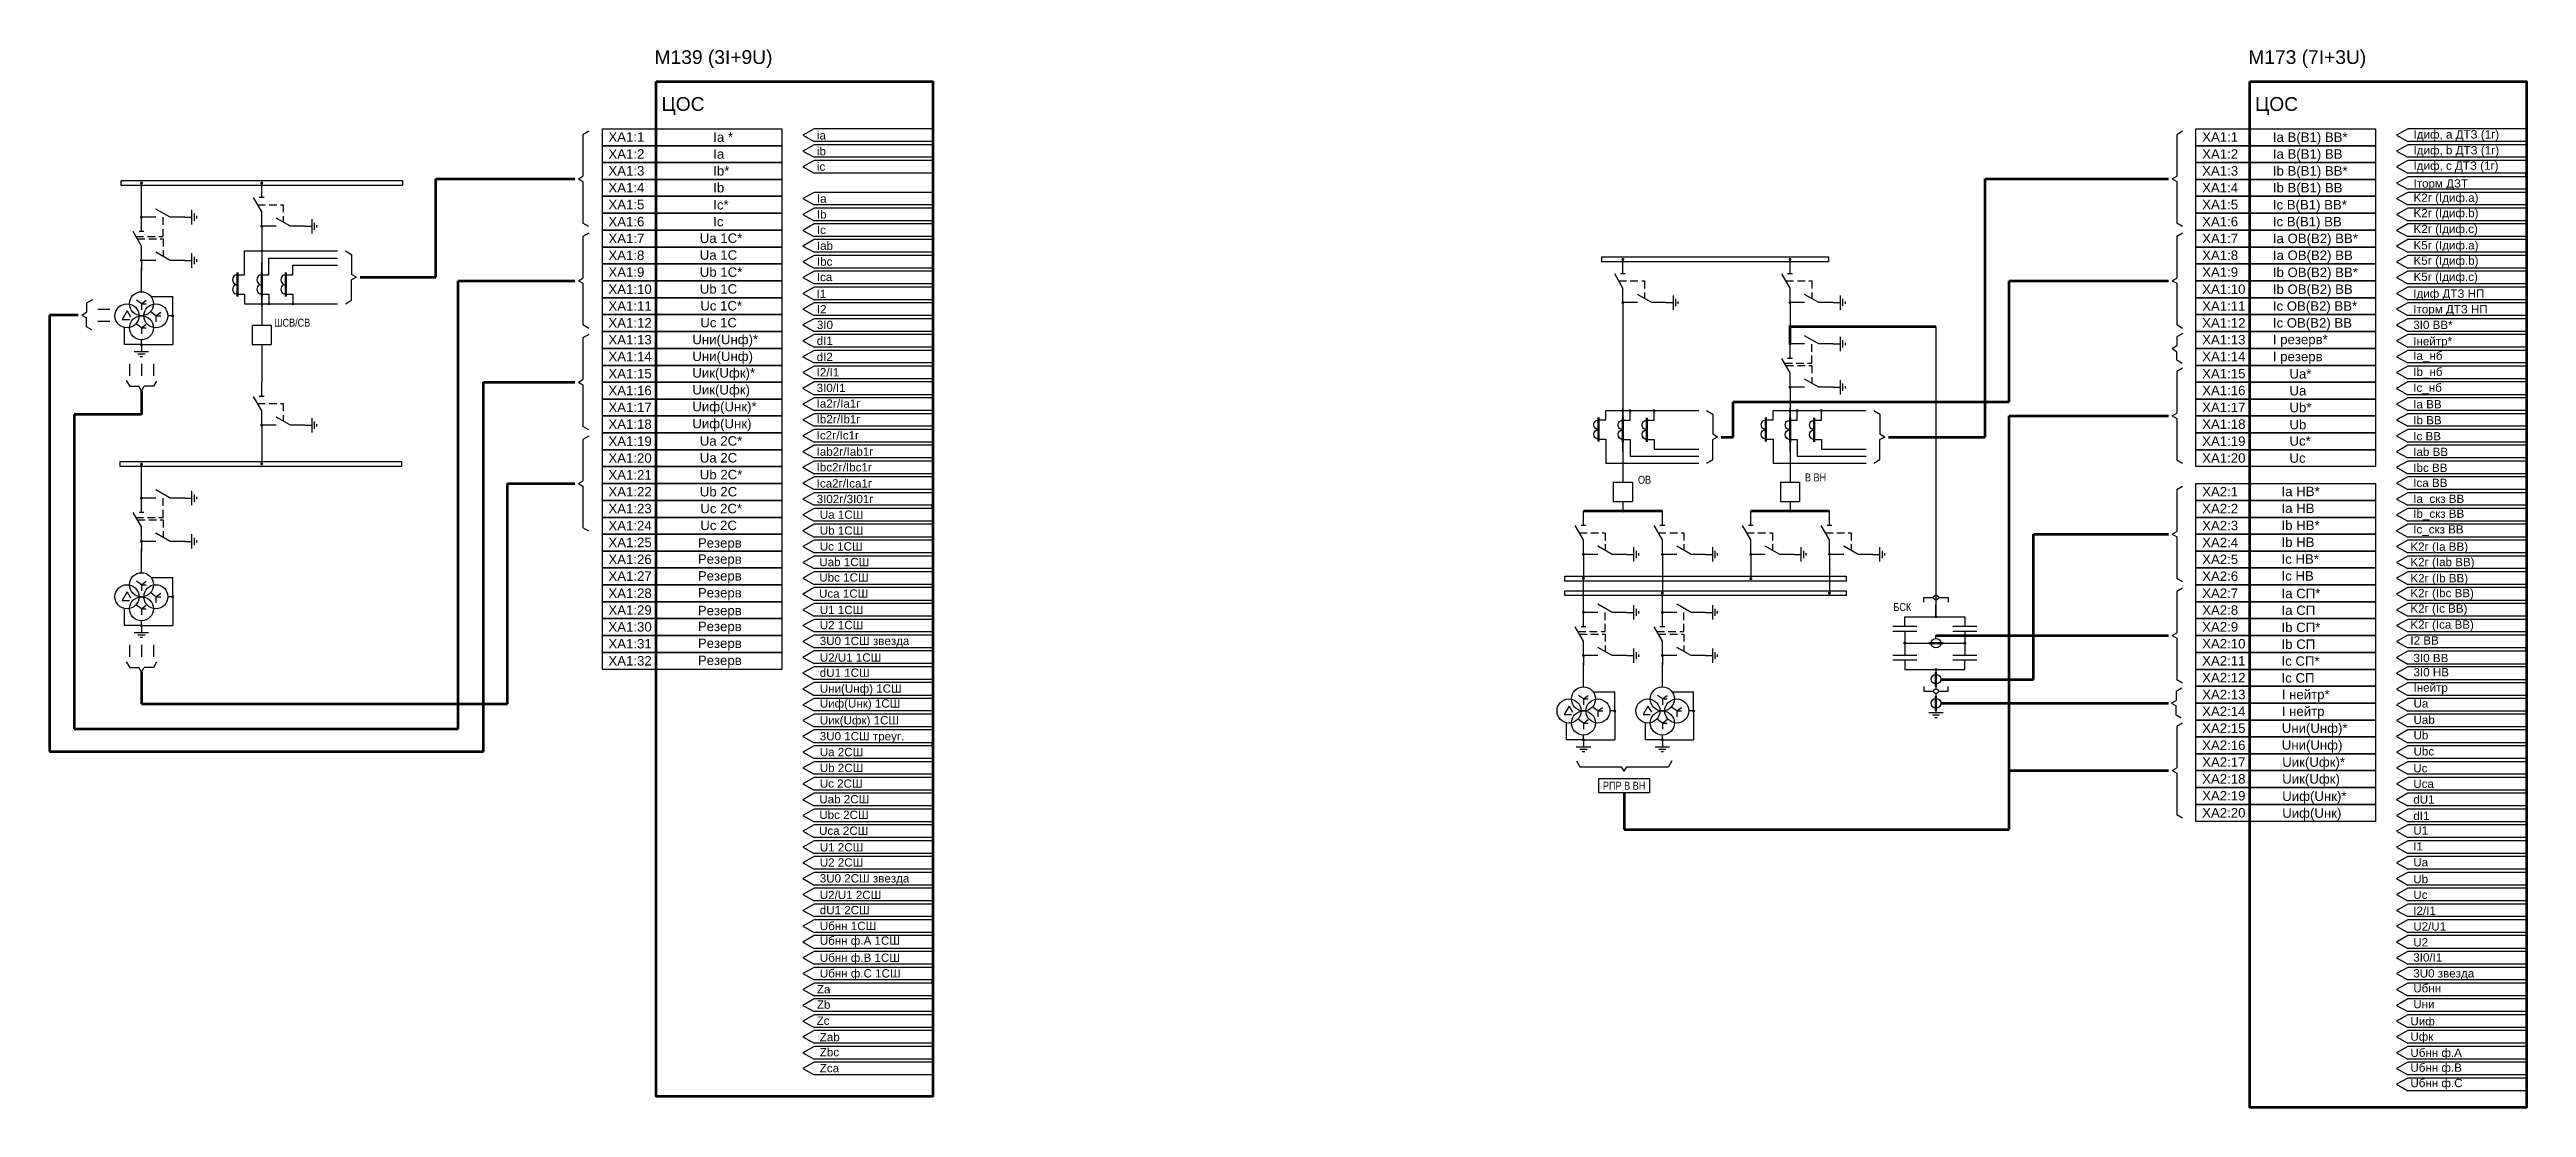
# Model space of a CAD drawing. Header units: millimetres. Extents: x 6 to 13069, y 2 to 2638.
# Drawn here: x 9369 to 10400, y 2112 to 2552 of the extents above; entities that cross this region are included whole.
import ezdxf
from ezdxf.enums import TextEntityAlignment as Align

# ---------------------------------------------------------------- set-up
doc = ezdxf.new("R2010")
doc.units = ezdxf.units.MM
doc.linetypes.add('штриховая2', pattern=[9.525, 6.35, -3.175])
doc.layers.add('Основная', color=7, linetype='Continuous')
doc.styles.add('Narrow', font='ARIALN.TTF')
doc.styles.get("Standard").update_dxf_attribs({"font": 'arial.ttf'})
doc.styles.add('Вывод', font='tahoma.ttf', dxfattribs={"height": 2.5})
doc.styles.add('Компонент', font='ARIALN.TTF', dxfattribs={"height": 3.5})

msp = doc.modelspace()

# ---------------------------------------------------------------- texts
for s, height, p in [('M139 (3I+9U)', 5.714, (9621.1, 2546)), ('M173 (7I+3U)', 5.714, (10283.9, 2546)), ('ЦОС', 5.71, (9624, 2526.5)), ('ЦОС', 5.71, (10286.7, 2526.5)), ('XA1:1', 3.93, (9601.9, 2513.7)), ('Ia *', 3.93, (9645.5, 2513.6)), ('ia', 3.45, (9688.6, 2514.6)), ('XA1:1', 3.93, (10264.7, 2513.7)), ('Ia В(В1) ВВ*', 3.926, (10294.1, 2513.6)), ('Iдиф, a ДТЗ (1г)', 3.45, (10352.6, 2515)), ('XA1:2', 3.93, (9601.9, 2506.6)), ('XA1:3', 3.93, (9601.9, 2499.6)), ('Ia', 3.93, (9645.5, 2506.6)), ('Ib*', 3.93, (9645.5, 2499.6)), ('ib', 3.45, (9688.6, 2508)), ('ic', 3.45, (9688.6, 2501.6)), ('XA1:2', 3.93, (10264.7, 2506.6)), ('XA1:3', 3.93, (10264.7, 2499.6)), ('Ia В(В1) ВВ', 3.926, (10294.1, 2506.6)), ('Ib В(В1) ВВ*', 3.926, (10294.1, 2499.6)), ('Iдиф, b ДТЗ (1г)', 3.45, (10352.6, 2508.4)), ('Iдиф, c ДТЗ (1г)', 3.45, (10352.6, 2502)), ('XA1:4', 3.93, (9601.9, 2492.6)), ('Ib', 3.93, (9645.5, 2492.6)), ('XA1:4', 3.93, (10264.7, 2492.6)), ('Ib В(В1) ВВ', 3.926, (10294.1, 2492.6)), ('Iторм ДЗТ', 3.45, (10352.6, 2494.6)), ('XA1:5', 3.93, (9601.9, 2485.6)), ('XA1:6', 3.93, (9601.9, 2478.5)), ('Ic*', 3.93, (9645.5, 2485.5)), ('Ia', 3.45, (9688.6, 2488.3)), ('Ib', 3.45, (9688.6, 2481.7)), ('XA1:5', 3.93, (10264.7, 2485.6)), ('XA1:6', 3.93, (10264.7, 2478.5)), ('Ic В(В1) ВВ*', 3.926, (10294.1, 2485.5)), ('Ic В(В1) ВВ', 3.926, (10294.1, 2478.5)), ('K2г (Iдиф.a)', 3.45, (10352.6, 2488.7)), ('K2г (Iдиф.b)', 3.45, (10352.6, 2482.3)), ('XA1:7', 3.93, (9601.9, 2471.5)), ('Ua 1С*', 3.93, (9639.9, 2471.6)), ('Ic', 3.93, (9645.5, 2478.5)), ('Ic', 3.45, (9688.6, 2475.3)), ('Iab', 3.45, (9688.6, 2468.7)), ('XA1:7', 3.93, (10264.7, 2471.5)), ('Ia ОВ(В2) ВВ*', 3.926, (10294.1, 2471.5)), ('K2г (Iдиф.c)', 3.45, (10352.6, 2475.7)), ('K5г (Iдиф.a)', 3.45, (10352.6, 2468.9)), ('XA1:8', 3.93, (9601.9, 2464.5)), ('Ua 1С', 3.93, (9639.9, 2464.6)), ('Ibc', 3.45, (9688.6, 2462.1)), ('XA1:8', 3.93, (10264.7, 2464.5)), ('Ia ОВ(В2) ВВ', 3.926, (10294.1, 2464.5)), ('K5г (Iдиф.b)', 3.45, (10352.6, 2462.5)), ('XA1:9', 3.93, (9601.9, 2457.5)), ('XA1:10', 3.93, (9601.9, 2450.4)), ('Ub 1С*', 3.93, (9639.9, 2457.5)), ('Ub 1С', 3.93, (9639.9, 2450.5)), ('Ica', 3.45, (9688.6, 2455.7)), ('I1', 3.45, (9688.5, 2448.7)), ('XA1:9', 3.93, (10264.7, 2457.5)), ('XA1:10', 3.93, (10264.7, 2450.4)), ('Ib ОВ(В2) ВВ*', 3.926, (10294.1, 2457.4)), ('Ib ОВ(В2) ВВ', 3.926, (10294.1, 2450.4)), ('K5г (Iдиф.c)', 3.45, (10352.6, 2455.8)), ('Iдиф ДТЗ НП', 3.45, (10352.5, 2448.8)), ('XA1:11', 3.93, (9601.9, 2443.4)), ('Uc 1С*', 3.93, (9640.1, 2443.5)), ('I2', 3.45, (9688.6, 2442.3)), ('XA1:11', 3.93, (10264.7, 2443.4)), ('Ic ОВ(В2) ВВ*', 3.926, (10294.1, 2443.4)), ('Iторм ДТЗ НП', 3.45, (10352.5, 2442.3)), ('XA1:12', 3.93, (9601.9, 2436.4)), ('XA1:13', 3.93, (9601.9, 2429.4)), ('Uни(Uнф)*', 3.93, (9636.8, 2429.5)), ('Uc 1С', 3.93, (9640.1, 2436.5)), ('dI1', 3.45, (9688.5, 2429.2)), ('3I0', 3.45, (9688.6, 2435.8)), ('XA1:12', 3.93, (10264.7, 2436.4)), ('XA1:13', 3.93, (10264.7, 2429.4)), ('Ic ОВ(В2) ВВ', 3.926, (10294.1, 2436.4)), ('I резерв*', 3.93, (10294.1, 2429.5)), ('3I0 ВВ*', 3.45, (10352.5, 2435.8)), ('Iнейтр*', 3.45, (10352.5, 2429)), ('XA1:14', 3.93, (9601.9, 2422.4)), ('Uни(Uнф)', 3.93, (9636.8, 2422.5)), ('dI2', 3.45, (9688.5, 2422.5)), ('XA1:14', 3.93, (10264.7, 2422.4)), ('I резерв', 3.93, (10294.1, 2422.4)), ('Ia_нб', 3.45, (10352.5, 2423)), ('XA1:15', 3.93, (9601.9, 2415.3)), ('XA1:16', 3.93, (9601.9, 2408.3)), ('Uик(Uфк)*', 3.93, (9636.8, 2415.6)), ('Uик(Uфк)', 3.93, (9636.8, 2408.6)), ('3I0/I1', 3.45, (9688.5, 2409.6)), ('I2/I1', 3.45, (9688.5, 2416.1)), ('XA1:15', 3.93, (10264.7, 2415.3)), ('XA1:16', 3.93, (10264.7, 2408.3)), ('Ua*', 3.93, (10301, 2415.2)), ('Ua', 3.93, (10301, 2408.2)), ('Iс_нб', 3.45, (10352.5, 2409.7)), ('Ib_нб', 3.45, (10352.5, 2416.3)), ('XA1:17', 3.93, (9601.9, 2401.3)), ('Uиф(Uнк)*', 3.93, (9636.8, 2401.6)), ('Ia2г/Ia1г', 3.45, (9688.5, 2403.1)), ('Ib2г/Ib1г', 3.45, (9688.5, 2396.6)), ('XA1:17', 3.93, (10264.7, 2401.3)), ('Ub*', 3.93, (10301, 2401.2)), ('Ia ВВ', 3.45, (10352.5, 2402.8)), ('XA1:18', 3.93, (9601.9, 2394.3)), ('XA1:19', 3.93, (9601.9, 2387.2)), ('Uиф(Uнк)', 3.93, (9636.8, 2394.5)), ('Ua 2С*', 3.93, (9639.9, 2387.3)), ('Ic2г/Ic1г', 3.45, (9688.5, 2389.9)), ('XA1:18', 3.93, (10264.7, 2394.3)), ('XA1:19', 3.93, (10264.7, 2387.2)), ('Ub', 3.93, (10301, 2394.1)), ('Uc*', 3.93, (10301, 2387.3)), ('Ic ВВ', 3.45, (10352.5, 2389.5)), ('Ib ВВ', 3.45, (10352.5, 2396.2)), ('XA1:20', 3.93, (9601.9, 2380.2)), ('Ua 2С', 3.93, (9639.9, 2380.3)), ('Iab2г/Iab1г', 3.45, (9688.5, 2383.1)), ('Ibc2г/Ibc1г', 3.45, (9688.5, 2376.6)), ('XA1:20', 3.93, (10264.7, 2380.2)), ('Uc', 3.93, (10301, 2380.2)), ('Iab ВВ', 3.45, (10352.5, 2383)), ('Ibс ВВ', 3.45, (10352.5, 2376.4)), ('XA1:21', 3.93, (9601.9, 2373.2)), ('XA1:22', 3.93, (9601.9, 2366.2)), ('Ub 2С*', 3.93, (9639.9, 2373.3)), ('Ub 2С', 3.93, (9639.9, 2366.2)), ('Ica2г/Ica1г', 3.45, (9688.5, 2369.9)), ('XA2:1', 3.93, (10264.7, 2366.2)), ('Ia НВ*', 3.93, (10297.7, 2366.3)), ('Iсa ВВ', 3.45, (10352.5, 2370.1)), ('XA1:23', 3.93, (9601.9, 2359.2)), ('Uc 2С*', 3.93, (9640.1, 2359.2)), ('3I02г/3I01г', 3.45, (9688.5, 2363.4)), ('Ua 1СШ', 3.45, (9689.8, 2356.9)), ('XA2:2', 3.93, (10264.7, 2359.2)), ('Ia НВ', 3.93, (10297.7, 2359.3)), ('Ia_скз ВВ', 3.45, (10352.5, 2363.5)), ('Ib_скз ВВ', 3.45, (10352.5, 2357.3)), ('XA1:24', 3.93, (9601.9, 2352.1)), ('XA1:25', 3.93, (9601.9, 2345.1)), ('Резерв', 3.93, (9639.1, 2344.9)), ('Uc 2С', 3.93, (9640.1, 2352.2)), ('Ub 1СШ', 3.45, (9689.8, 2350.3)), ('XA2:3', 3.93, (10264.7, 2352.1)), ('XA2:4', 3.93, (10264.7, 2345.1)), ('Ib НВ*', 3.93, (10297.7, 2352.2)), ('Ib НВ', 3.93, (10297.7, 2345.2)), ('Ic_скз ВВ', 3.45, (10352.5, 2350.8)), ('XA1:26', 3.93, (9601.9, 2338.1)), ('Резерв', 3.93, (9639.1, 2338.2)), ('Uab 1СШ', 3.45, (9689.6, 2337.2)), ('Uc 1СШ', 3.45, (9689.8, 2343.7)), ('XA2:5', 3.93, (10264.7, 2338.1)), ('Ic НВ*', 3.93, (10297.7, 2338.2)), ('K2г (Ia ВВ)', 3.45, (10351.3, 2343.6)), ('K2г (Iab ВВ)', 3.45, (10351.3, 2337.2)), ('XA1:27', 3.93, (9601.9, 2331.1)), ('XA1:28', 3.93, (9601.9, 2324)), ('Резерв', 3.93, (9639.1, 2331.2)), ('Резерв', 3.93, (9639.1, 2324.2)), ('Ubc 1СШ', 3.45, (9689.6, 2330.8)), ('XA2:6', 3.93, (10264.7, 2331.1)), ('XA2:7', 3.93, (10264.7, 2324)), ('Ic НВ', 3.93, (10297.7, 2331.2)), ('K2г (Ib ВВ)', 3.45, (10351.3, 2330.5)), ('XA1:29', 3.93, (9601.9, 2317)), ('Резерв', 3.93, (9639.1, 2316.8)), ('Uca 1СШ', 3.45, (9689.5, 2324.1)), ('U1 1СШ', 3.45, (9689.8, 2317.3)), ('XA2:8', 3.93, (10264.7, 2317)), ('Ia СП*', 3.93, (10297.7, 2323.9)), ('Ia СП', 3.93, (10297.7, 2316.9)), ('K2г (Ibc ВВ)', 3.45, (10351.3, 2324.3)), ('K2г (Ic ВВ)', 3.45, (10351.3, 2317.9)), ('XA1:30', 3.93, (9601.9, 2310)), ('Резерв', 3.93, (9639.1, 2310.2)), ('3U0 1СШ звезда', 3.45, (9689.8, 2304.4)), ('U2 1СШ', 3.45, (9689.8, 2311)), ('XA2:9', 3.93, (10264.7, 2310)), ('Ib СП*', 3.93, (10297.7, 2309.8)), ('K2г (Ica ВВ)', 3.45, (10351.3, 2311.2)), ('I2 ВВ', 3.45, (10351.3, 2304.6)), ('XA1:31', 3.93, (9601.9, 2303)), ('XA1:32', 3.93, (9601.9, 2295.9)), ('Резерв', 3.93, (9639.1, 2303.2)), ('Резерв', 3.93, (9639.1, 2296.1)), ('U2/U1 1СШ', 3.45, (9689.8, 2297.5)), ('XA2:10', 3.93, (10264.7, 2303)), ('XA2:11', 3.93, (10264.7, 2295.9)), ('Ib СП', 3.93, (10297.7, 2302.8)), ('Ic СП*', 3.93, (10297.7, 2295.8)), ('3I0 ВВ', 3.45, (10352.6, 2297.3)), ('dU1 1СШ', 3.45, (9689.8, 2291.2)), ('Uни(Uнф) 1СШ', 3.45, (9689.8, 2284.6)), ('XA2:12', 3.93, (10264.7, 2288.9)), ('Ic СП', 3.93, (10297.7, 2288.8)), ('3I0 НВ', 3.45, (10352.6, 2291.4)), ('Iнейтр', 3.45, (10352.6, 2285)), ('Uиф(Uнк) 1СШ', 3.45, (9689.8, 2278.4)), ('XA2:13', 3.93, (10264.7, 2281.9)), ('XA2:14', 3.93, (10264.7, 2274.9)), ('I нейтр*', 3.93, (10297.8, 2281.9)), ('I нейтр', 3.93, (10297.8, 2274.9)), ('Ua', 3.45, (10352.6, 2278.4)), ('3U0 1СШ треуг.', 3.45, (9689.8, 2264.8)), ('Uик(Uфк) 1СШ', 3.45, (9689.8, 2271.4)), ('XA2:15', 3.93, (10264.7, 2267.9)), ('Uни(Uнф)*', 3.93, (10297.8, 2267.9)), ('Uab', 3.45, (10352.6, 2271.6)), ('Ub', 3.45, (10352.6, 2265.2)), ('Ua 2СШ', 3.45, (9689.8, 2258.2)), ('XA2:16', 3.93, (10264.7, 2260.8)), ('XA2:17', 3.93, (10264.7, 2253.8)), ('Uни(Uнф)', 3.93, (10297.8, 2260.9)), ('Uик(Uфк)*', 3.93, (10298, 2253.8)), ('Ubc', 3.45, (10352.6, 2258.5)), ('Uc 2СШ', 3.45, (9689.8, 2245.1)), ('Ub 2СШ', 3.45, (9689.8, 2251.6)), ('XA2:18', 3.93, (10264.7, 2246.8)), ('Uик(Uфк)', 3.93, (10298, 2246.8)), ('Uc', 3.45, (10352.5, 2251.5)), ('Uca', 3.45, (10352.5, 2245)), ('Uab 2СШ', 3.45, (9689.6, 2238.6)), ('Ubc 2СШ', 3.45, (9689.6, 2232.1)), ('XA2:19', 3.93, (10264.7, 2239.8)), ('XA2:20', 3.93, (10264.7, 2232.7)), ('Uиф(Uнк)*', 3.93, (10298, 2239.6)), ('Uиф(Uнк)', 3.93, (10298, 2232.6)), ('dU1', 3.45, (10352.5, 2238.5)), ('dI1', 3.45, (10352.5, 2231.7)), ('Uca 2СШ', 3.45, (9689.5, 2225.5)), ('U1', 3.45, (10352.5, 2225.6)), ('U1 2СШ', 3.45, (9689.8, 2218.6)), ('U2 2СШ', 3.45, (9689.8, 2212.3)), ('Ua', 3.45, (10352.5, 2212.4)), ('I1', 3.45, (10352.5, 2219)), ('3U0 2СШ звезда', 3.45, (9689.8, 2205.7)), ('Ub', 3.45, (10352.5, 2205.4)), ('dU1 2СШ', 3.45, (9689.8, 2192.5)), ('U2/U1 2СШ', 3.45, (9689.8, 2198.8)), ('Uc', 3.45, (10352.5, 2198.9)), ('I2/I1', 3.45, (10352.5, 2192.2)), ('Uбнн 1СШ', 3.45, (9689.8, 2185.9)), ('U2/U1', 3.45, (10352.5, 2185.7)), ('Uбнн ф.A 1СШ', 3.45, (9689.8, 2179.8)), ('Uбнн ф.B 1СШ', 3.45, (9689.8, 2172.7)), ('3I0/I1', 3.45, (10352.5, 2172.8)), ('U2', 3.45, (10352.5, 2179.1)), ('Uбнн ф.C 1СШ', 3.45, (9689.8, 2166.2)), ('3U0 звезда', 3.45, (10352.5, 2166.2)), ('Uбнн', 3.45, (10352.5, 2160)), ('Za', 3.45, (9688.6, 2159.6)), ('Zb', 3.45, (9688.6, 2153.2)), ('Uни', 3.45, (10352.5, 2153.4)), ('Zc', 3.45, (9688.5, 2146.5)), ('Zab', 3.45, (9689.8, 2139.7)), ('Uиф', 3.45, (10351.3, 2146.3)), ('Uфк', 3.45, (10351.3, 2139.9)), ('Zbc', 3.45, (9689.8, 2133.4)), ('Uбнн ф.A', 3.45, (10351.3, 2133.2)), ('Zca', 3.45, (9689.8, 2126.8)), ('Uбнн ф.B', 3.45, (10351.3, 2127)), ('Uбнн ф.C', 3.45, (10351.3, 2120.6))]:
    msp.add_text(s, height=height).set_placement(p)
at = {"layer": 'Основная', "char_height": 3.3, "attachment_point": 5, "style": 'Narrow'}
for s, insert, width in [('\\pxi-3,l3,t3;ШСВ/СВ', (9470.4, 2438.4), 10), ('\\pxi-3,l3,t3;ОВ', (10032.8, 2373.1), 10), ('\\pxi-3,l3,t3;В ВН', (10103.9, 2374.1), 10), ('\\pxi-3,l3,t3;БСК', (10140, 2320.2), 10), ('\\pxt3;РПР В ВН', (10024.3, 2245.9), 21.041)]:
    msp.add_mtext(s, dxfattribs=dict(at, insert=insert, width=width))

# ---------------------------------------------------------------- blocks, each defined once
blk = doc.blocks.new('*U19')
at = {"layer": 'Основная'}
for p, q in [((0, 0), (-8, 0)), ((-8, -8), (-8, 0)), ((0, -8), (0, 0)), ((0, -8), (-8, -8))]:
    blk.add_line(p, q, dxfattribs=at)
at = {"layer": 'Основная', "style": 'Компонент'}
blk.add_attdef('ОУ', text='', height=3.5, dxfattribs=at).set_placement((-15, -3), align=Align.MIDDLE_CENTER)
blk = doc.blocks.new('*U108')
at = {"color": 0}
blk.add_line((0, 0), (6, 3.4), dxfattribs=at)
blk = doc.blocks.new('*U16')
at = {"layer": 'Основная', "color": 0}
for p, q in [((-3, 0), (-9, 0)), ((9, 0), (3, 0))]:
    blk.add_line(p, q, dxfattribs=at)
at = {"layer": 'Основная', "ltscale": 0.25, "xscale": -1}
blk.add_blockref('*U108', (3, 0), dxfattribs=at)
at = {"layer": 'Основная'}
for tag, height, style, p in [('ОУ', 3.5, 'Компонент', (-25, 0)), ('В1', 2.5, 'Вывод', (-7, -2)), ('В2', 2.5, 'Вывод', (7, -2))]:
    blk.add_attdef(tag, text='', height=height, dxfattribs=dict(at, style=style)).set_placement(p, align=Align.MIDDLE_CENTER)
blk = doc.blocks.new('*U17')
at = {"layer": 'Основная'}
for p, q in [((-3, 0), (0, 0)), ((0, -3), (0, 3)), ((1, -1.5), (1, 1.5)), ((2, -0.5), (2, 0.5))]:
    blk.add_line(p, q, dxfattribs=at)
blk = doc.blocks.new('*U6')
at = {"layer": 'Основная', "color": 0}
blk.add_line((0, -1), (0, 1), dxfattribs=at)
blk = doc.blocks.new('*U15')
at = {"layer": 'Основная', "color": 0}
for p, q in [((0, 3), (0, 9)), ((0, -9), (0, -3))]:
    blk.add_line(p, q, dxfattribs=at)
at = {"ltscale": 0.25, "rotation": 89.99999999999999}
blk.add_blockref('*U6', (0, 3), dxfattribs=at)
at = {"layer": 'Основная', "ltscale": 0.25, "rotation": 89.99999999999999}
blk.add_blockref('*U108', (0, -3), dxfattribs=at)
at = {"layer": 'Основная'}
for tag, height, style, p in [('ОУ', 3.5, 'Компонент', (-12, 0)), ('В1', 2.5, 'Вывод', (2, 7)), ('В2', 2.5, 'Вывод', (2, -7))]:
    blk.add_attdef(tag, text='', height=height, dxfattribs=dict(at, style=style)).set_placement(p, align=Align.MIDDLE_CENTER)
blk = doc.blocks.new('*U60')
at = {"ltscale": 0.25, "const_width": 0.6}
blk.add_lwpolyline([(0, 0.3, 1), (0, -0.3, 1)], format="xyb", close=True, dxfattribs=at)
at = {"layer": 'Основная', "color": 0}
for p, q in [((0, 0), (0, -2)), ((0, -2), (0, -8)), ((0, -8), (0, -10))]:
    blk.add_line(p, q, dxfattribs=at)
blk = doc.blocks.new('*U24')
at = {"ltscale": 0.25}
for p, q in [((0, 4), (3, 4)), ((0, -4), (3, -4))]:
    blk.add_line(p, q, dxfattribs=at)
for centre, major_axis, start_param, end_param in [((0, -2), (-2, 0), 4.712389, 7.853982), ((0, 2), (0, -2), 3.141593, 6.283185)]:
    blk.add_ellipse(centre, major_axis=major_axis, ratio=1, start_param=start_param, end_param=end_param, dxfattribs=at)
at = {"layer": 'Основная', "color": 0, "lineweight": 50}
blk.add_line((0, -5), (0, 5), dxfattribs=at)
at = {"layer": 'Основная'}
for tag, height, style, p in [('ОУ', 3.5, 'Компонент', (-6, 0)), ('В1', 2.5, 'Вывод', (5, 6)), ('В2', 2.5, 'Вывод', (5, -6))]:
    blk.add_attdef(tag, text='', height=height, dxfattribs=dict(at, style=style)).set_placement(p, align=Align.MIDDLE_CENTER)
blk = doc.blocks.new('*U101')
at = {"ltscale": 0.25, "const_width": 0.6}
blk.add_lwpolyline([(0, 0.3, 1), (0, -0.3, 1)], format="xyb", close=True, dxfattribs=at)
at = {"layer": 'Основная', "color": 0}
for p, q in [((0, 0), (0, -2)), ((0, -2), (0, -14.2)), ((0, -14.2), (0, -16.2))]:
    blk.add_line(p, q, dxfattribs=at)
blk = doc.blocks.new('*U104')
at = {"ltscale": 0.25, "const_width": 0.6}
blk.add_lwpolyline([(0, -0.3, 1), (0, 0.3, 1)], format="xyb", close=True, dxfattribs=at)
at = {"layer": 'Основная', "color": 0}
for p, q in [((0, 12.2), (0, 14.2)), ((0, 2), (0, 12.2)), ((0, 0), (0, 2))]:
    blk.add_line(p, q, dxfattribs=at)
blk = doc.blocks.new('*U34')
at = {"ltscale": 0.25, "const_width": 0.6}
blk.add_lwpolyline([(0, 0.3, 1), (0, -0.3, 1)], format="xyb", close=True, dxfattribs=at)
at = {"layer": 'Основная', "color": 0}
for p, q in [((0, 0), (0, -2)), ((0, -2), (0, -2)), ((0, -2), (0, -4))]:
    blk.add_line(p, q, dxfattribs=at)
blk = doc.blocks.new('*U32')
at = {"ltscale": 0.35}
for p, q in [((0, 2), (-2, -1.5)), ((0, 2), (1.5, -0.5)), ((-2, -1.5), (1, -1.5))]:
    blk.add_line(p, q, dxfattribs=at)
blk.add_circle((0, 0), 5, dxfattribs=at)
at = {"ltscale": 0.35, "style": 'Компонент'}
blk.add_attdef('ОУ', text='', height=3.5, dxfattribs=at).set_placement((-3, 10), align=Align.MIDDLE_CENTER)
blk = doc.blocks.new('*U31')
at = {"ltscale": 0.35}
for q in [(-2, 1.5), (2, 1.5), (2, 0), (0, -2.5)]:
    blk.add_line((0, 0), q, dxfattribs=at)
blk.add_circle((0, 0), 5, dxfattribs=at)
at = {"ltscale": 0.35, "style": 'Компонент'}
blk.add_attdef('ОУ', text='', height=3.5, dxfattribs=at).set_placement((0, 8), align=Align.MIDDLE_CENTER)
blk = doc.blocks.new('*U33')
at = {"ltscale": 0.35}
for q in [(-2, 1.5), (2, 1.5), (2, 0), (0, -2.5)]:
    blk.add_line((0, 0), q, dxfattribs=at)
blk.add_circle((0, 0), 5, dxfattribs=at)
at = {"ltscale": 0.35, "style": 'Компонент'}
blk.add_attdef('ОУ', text='', height=3.5, dxfattribs=at).set_placement((-9, 8), align=Align.MIDDLE_CENTER)
blk = doc.blocks.new('*U38')
at = {"ltscale": 0.25, "const_width": 0.6}
blk.add_lwpolyline([(0.3, 0, 1), (-0.3, 0, 1)], format="xyb", close=True, dxfattribs=at)
at = {"layer": 'Основная', "color": 0}
for p, q in [((-5, 0), (-7, 0)), ((-2, 0), (-5, 0)), ((0, 0), (-2, 0))]:
    blk.add_line(p, q, dxfattribs=at)
blk = doc.blocks.new('*U36')
at = {"layer": 'Основная'}
for p, q in [((3, 0), (-3, 0)), ((0, 3), (0, 0)), ((1.5, -1), (-1.5, -1)), ((0.5, -2), (-0.5, -2))]:
    blk.add_line(p, q, dxfattribs=at)
blk = doc.blocks.new('*U37')
at = {"ltscale": 0.25, "const_width": 0.6}
blk.add_lwpolyline([(0, -0.3, 1), (0, 0.3, 1)], format="xyb", close=True, dxfattribs=at)
at = {"layer": 'Основная', "color": 0}
for p, q in [((0, 6), (0, 8)), ((0, 2), (0, 6)), ((0, 0), (0, 2))]:
    blk.add_line(p, q, dxfattribs=at)
blk = doc.blocks.new('*U100')
at = {"ltscale": 0.25, "const_width": 0.6}
blk.add_lwpolyline([(0, 0.3, 1), (0, -0.3, 1)], format="xyb", close=True, dxfattribs=at)
at = {"layer": 'Основная', "color": 0}
for p, q in [((0, 0), (0, -2)), ((0, -2), (0, -14.2)), ((0, -14.2), (0, -16.2))]:
    blk.add_line(p, q, dxfattribs=at)
blk = doc.blocks.new('*U35')
at = {"ltscale": 0.25, "const_width": 0.6}
blk.add_lwpolyline([(0, -0.3, 1), (0, 0.3, 1)], format="xyb", close=True, dxfattribs=at)
at = {"layer": 'Основная', "color": 0}
for p, q in [((0, 7), (0, 9)), ((0, 2), (0, 7)), ((0, 0), (0, 2))]:
    blk.add_line(p, q, dxfattribs=at)
blk = doc.blocks.new('*U83')
at = {"ltscale": 0.25}
blk.add_circle((0, 0), 2, dxfattribs=at)
at = {"layer": 'Основная', "color": 0, "lineweight": 50}
blk.add_line((3, 0), (-3, 0), dxfattribs=at)
at = {"layer": 'Основная', "style": 'Компонент'}
blk.add_attdef('ОУ', text='', height=3.5, dxfattribs=at).set_placement((0, -6), align=Align.MIDDLE_CENTER)
blk = doc.blocks.new('*U114')
at = {"ltscale": 0.25}
blk.add_circle((0, 0), 2, dxfattribs=at)
at = {"layer": 'Основная', "color": 0, "lineweight": 50}
blk.add_line((0, -3), (0, 3), dxfattribs=at)
at = {"layer": 'Основная', "style": 'Компонент'}
blk.add_attdef('ОУ', text='', height=3.5, dxfattribs=at).set_placement((-6, 0), align=Align.MIDDLE_CENTER)
blk = doc.blocks.new('*U81')
at = {"ltscale": 0.25}
blk.add_circle((0, 0), 2, dxfattribs=at)
at = {"layer": 'Основная', "color": 0, "lineweight": 50}
blk.add_line((0, -3), (0, 3), dxfattribs=at)
at = {"layer": 'Основная', "style": 'Компонент'}
blk.add_attdef('ОУ', text='', height=3.5, dxfattribs=at).set_placement((-6, 0), align=Align.MIDDLE_CENTER)

# ---------------------------------------------------------------- hatches: boundary and pattern name
h = msp.add_hatch(color=256)
h.dxf.hatch_style = 1
h.paths.add_polyline_path([(9461.3, 2446.3, 1), (9460.1, 2446.3, 1)])
h = msp.add_hatch(color=256)
h.dxf.hatch_style = 1
h.paths.add_polyline_path([(9471.3, 2446.3, 1), (9470.1, 2446.3, 1)])
h = msp.add_hatch(color=256)
h.dxf.hatch_style = 1
h.paths.add_polyline_path([(10027.4, 2401.9, -1), (10026.2, 2401.9, -1)])
h = msp.add_hatch(color=256)
h.dxf.hatch_style = 1
h.paths.add_polyline_path([(10037.4, 2401.9, -1), (10036.2, 2401.9, -1)])
h = msp.add_hatch(color=256)
h.dxf.hatch_style = 1
h.paths.add_polyline_path([(10096.9, 2401.9, -1), (10095.7, 2401.9, -1)])
h = msp.add_hatch(color=256)
h.dxf.hatch_style = 1
h.paths.add_polyline_path([(10107, 2401.9, -1), (10105.8, 2401.9, -1)])

# ---------------------------------------------------------------- linework, layer by layer
for p, q in [((9593.8, 2518), (9591.3, 2516.6)), ((9591.3, 2516.6), (9591.3, 2499.3)), ((9687.5, 2519), (9682.7, 2516.4)), ((9682.7, 2516.4), (9687.5, 2513.7)), ((9736.8, 2519), (9687.5, 2519)), ((9736.8, 2513.7), (9687.5, 2513.7)), ((9736.8, 2519), (9736.8, 2513.7)), ((10256.5, 2518), (10254.1, 2516.6)), ((10254.1, 2516.6), (10254.1, 2499.3)), ((10350.2, 2519), (10345.5, 2516.4)), ((10345.5, 2516.4), (10350.2, 2513.7)), ((10399.6, 2519), (10350.2, 2519)), ((10399.6, 2513.7), (10350.2, 2513.7)), ((10399.6, 2519), (10399.6, 2513.7)), ((9687.5, 2512.4), (9682.7, 2509.8)), ((9682.7, 2509.8), (9687.5, 2507.2)), ((9687.5, 2505.9), (9682.7, 2503.2)), ((9682.7, 2503.2), (9687.5, 2500.6)), ((9736.8, 2512.4), (9687.5, 2512.4)), ((9736.8, 2507.2), (9687.5, 2507.2)), ((9736.8, 2505.9), (9687.5, 2505.9)), ((9736.8, 2512.4), (9736.8, 2507.2)), ((9736.8, 2505.9), (9736.8, 2500.6)), ((10350.2, 2512.4), (10345.5, 2509.8)), ((10345.5, 2509.8), (10350.2, 2507.2)), ((10350.2, 2505.9), (10345.5, 2503.2)), ((10345.5, 2503.2), (10350.2, 2500.6)), ((10399.6, 2512.4), (10350.2, 2512.4)), ((10399.6, 2507.2), (10350.2, 2507.2)), ((10399.6, 2505.9), (10350.2, 2505.9)), ((10399.6, 2512.4), (10399.6, 2507.2)), ((10399.6, 2505.9), (10399.6, 2500.6)), ((9589.5, 2498.2), (9591.3, 2499.3)), ((9589.5, 2498.2), (9591.3, 2497.1)), ((9591.3, 2497.1), (9591.3, 2479.8)), ((9736.8, 2500.6), (9687.5, 2500.6)), ((10252.2, 2498.2), (10254.1, 2499.3)), ((10252.2, 2498.2), (10254.1, 2497.1)), ((10254.1, 2497.1), (10254.1, 2479.8)), ((10350.2, 2499.1), (10345.5, 2496.5)), ((10345.5, 2496.5), (10350.2, 2493.9)), ((10399.6, 2500.6), (10350.2, 2500.6)), ((10399.6, 2499.1), (10350.2, 2499.1)), ((10399.6, 2493.9), (10350.2, 2493.9)), ((10399.6, 2499.1), (10399.6, 2493.9)), ((9687.5, 2492.6), (9682.7, 2490)), ((9682.7, 2490), (9687.5, 2487.4)), ((9687.5, 2486), (9682.7, 2483.4)), ((9682.7, 2483.4), (9687.5, 2480.8)), ((9736.8, 2492.6), (9687.5, 2492.6)), ((9736.8, 2487.4), (9687.5, 2487.4)), ((9736.8, 2486), (9687.5, 2486)), ((9736.8, 2492.6), (9736.8, 2487.4)), ((9736.8, 2486), (9736.8, 2480.8)), ((10350.2, 2492.6), (10345.5, 2490)), ((10345.5, 2490), (10350.2, 2487.4)), ((10350.2, 2486), (10345.5, 2483.4)), ((10345.5, 2483.4), (10350.2, 2480.8)), ((10399.6, 2492.6), (10350.2, 2492.6)), ((10399.6, 2487.4), (10350.2, 2487.4)), ((10399.6, 2486), (10350.2, 2486)), ((10399.6, 2492.6), (10399.6, 2487.4)), ((10399.6, 2486), (10399.6, 2480.8)), ((9593.8, 2478.4), (9591.3, 2479.8)), ((9593.8, 2475.6), (9591.3, 2474.2)), ((9591.3, 2474.2), (9591.3, 2456.9)), ((9687.5, 2479.5), (9682.7, 2476.8)), ((9682.7, 2476.8), (9687.5, 2474.2)), ((9687.5, 2473), (9682.7, 2470.3)), ((9736.8, 2480.8), (9687.5, 2480.8)), ((9736.8, 2479.5), (9687.5, 2479.5)), ((9736.8, 2474.2), (9687.5, 2474.2)), ((9736.8, 2473), (9687.5, 2473)), ((9736.8, 2479.5), (9736.8, 2474.2)), ((9736.8, 2473), (9736.8, 2467.7)), ((10256.5, 2478.4), (10254.1, 2479.8)), ((10256.5, 2475.6), (10254.1, 2474.2)), ((10254.1, 2474.2), (10254.1, 2456.9)), ((10350.2, 2479.5), (10345.5, 2476.8)), ((10345.5, 2476.8), (10350.2, 2474.2)), ((10350.2, 2473), (10345.5, 2470.3)), ((10399.6, 2480.8), (10350.2, 2480.8)), ((10399.6, 2479.5), (10350.2, 2479.5)), ((10399.6, 2474.2), (10350.2, 2474.2)), ((10399.6, 2473), (10350.2, 2473)), ((10399.6, 2479.5), (10399.6, 2474.2)), ((10399.6, 2473), (10399.6, 2467.7)), ((9450.6, 2458.3), (9450.6, 2468.3)), ((9450.6, 2468.3), (9489.3, 2468.3)), ((9460.7, 2458.3), (9460.7, 2465.3)), ((9460.7, 2465.3), (9489.3, 2465.3)), ((9470.7, 2458.3), (9470.7, 2462.3)), ((9470.7, 2462.3), (9489.3, 2462.3)), ((9495.1, 2466.8), (9495.1, 2458.5)), ((9682.7, 2470.3), (9687.5, 2467.7)), ((9687.5, 2466.4), (9682.7, 2463.8)), ((9682.7, 2463.8), (9687.5, 2461.1)), ((9736.8, 2467.7), (9687.5, 2467.7)), ((9736.8, 2466.4), (9687.5, 2466.4)), ((9736.8, 2466.4), (9736.8, 2461.1)), ((10345.5, 2470.3), (10350.2, 2467.7)), ((10350.2, 2466.4), (10345.5, 2463.8)), ((10345.5, 2463.8), (10350.2, 2461.1)), ((10399.6, 2467.7), (10350.2, 2467.7)), ((10399.6, 2466.4), (10350.2, 2466.4)), ((10399.6, 2466.4), (10399.6, 2461.1)), ((9497.1, 2457.3), (9495, 2456.2)), ((9495, 2447.8), (9495, 2456.2)), ((9497.1, 2457.3), (9495.1, 2458.5)), ((9589.5, 2455.8), (9591.3, 2456.9)), ((9589.5, 2455.8), (9591.3, 2454.8)), ((9591.3, 2454.8), (9591.3, 2437.5)), ((9687.5, 2459.8), (9682.7, 2457.2)), ((9682.7, 2457.2), (9687.5, 2454.6)), ((9687.5, 2453.2), (9682.7, 2450.6)), ((9736.8, 2461.1), (9687.5, 2461.1)), ((9736.8, 2459.8), (9687.5, 2459.8)), ((9736.8, 2454.6), (9687.5, 2454.6)), ((9736.8, 2453.2), (9687.5, 2453.2)), ((9736.8, 2459.8), (9736.8, 2454.6)), ((9736.8, 2453.2), (9736.8, 2448)), ((10252.2, 2455.8), (10254.1, 2456.9)), ((10252.2, 2455.8), (10254.1, 2454.8)), ((10254.1, 2454.8), (10254.1, 2437.5)), ((10350.2, 2459.8), (10345.5, 2457.2)), ((10345.5, 2457.2), (10350.2, 2454.6)), ((10350.2, 2453.2), (10345.5, 2450.6)), ((10399.6, 2461.1), (10350.2, 2461.1)), ((10399.6, 2459.8), (10350.2, 2459.8)), ((10399.6, 2454.6), (10350.2, 2454.6)), ((10399.6, 2453.2), (10350.2, 2453.2)), ((10399.6, 2459.8), (10399.6, 2454.6)), ((10399.6, 2453.2), (10399.6, 2448)), ((9382.9, 2441.6), (9384.9, 2442.8)), ((9382.9, 2441.6), (9384.9, 2440.4)), ((9387.3, 2447.9), (9384.9, 2446.5)), ((9384.9, 2446.5), (9384.9, 2442.8)), ((9389.5, 2444.1), (9394.5, 2444.1)), ((9450.6, 2450.3), (9450.6, 2446.3)), ((9450.6, 2446.3), (9489.3, 2446.3)), ((9460.7, 2450.3), (9460.7, 2446.3)), ((9470.7, 2450.3), (9470.7, 2446.3)), ((9492.5, 2446.3), (9495, 2447.8)), ((9682.7, 2450.6), (9687.5, 2448)), ((9687.5, 2446.7), (9682.7, 2444)), ((9682.7, 2444), (9687.5, 2441.4)), ((9736.8, 2448), (9687.5, 2448)), ((9736.8, 2446.7), (9687.5, 2446.7)), ((9736.8, 2441.4), (9687.5, 2441.4)), ((9736.8, 2446.7), (9736.8, 2441.4)), ((10345.5, 2450.6), (10350.2, 2448)), ((10350.2, 2446.7), (10345.5, 2444)), ((10345.5, 2444), (10350.2, 2441.4)), ((10399.6, 2448), (10350.2, 2448)), ((10399.6, 2446.7), (10350.2, 2446.7)), ((10399.6, 2441.4), (10350.2, 2441.4)), ((10399.6, 2446.7), (10399.6, 2441.4)), ((9384.9, 2436.7), (9384.9, 2440.4)), ((9387.1, 2435.4), (9384.9, 2436.7)), ((9389.5, 2439.1), (9394.5, 2439.1)), ((9593.8, 2436), (9591.3, 2437.5)), ((9593.8, 2433.5), (9591.3, 2432.1)), ((9591.3, 2432.1), (9591.3, 2414.8)), ((9687.5, 2440.1), (9682.7, 2437.5)), ((9682.7, 2437.5), (9687.5, 2434.8)), ((9687.5, 2433.5), (9682.7, 2430.9)), ((9736.8, 2440.1), (9687.5, 2440.1)), ((9736.8, 2434.8), (9687.5, 2434.8)), ((9736.8, 2433.5), (9687.5, 2433.5)), ((9736.8, 2440.1), (9736.8, 2434.8)), ((9736.8, 2433.5), (9736.8, 2428.2)), ((10256.5, 2436), (10254.1, 2437.5)), ((10256.6, 2434), (10254.2, 2432.6)), ((10254.2, 2432.6), (10254.2, 2428.9)), ((10350.2, 2440.1), (10345.5, 2437.5)), ((10345.5, 2437.5), (10350.2, 2434.8)), ((10350.2, 2433.5), (10345.5, 2430.9)), ((10399.6, 2440.1), (10350.2, 2440.1)), ((10399.6, 2434.8), (10350.2, 2434.8)), ((10399.6, 2433.5), (10350.2, 2433.5)), ((10399.6, 2440.1), (10399.6, 2434.8)), ((10399.6, 2433.5), (10399.6, 2428.2)), ((9402.7, 2421.3), (9402.7, 2416.3)), ((9407.7, 2421.3), (9407.7, 2416.3)), ((9412.7, 2421.3), (9412.7, 2416.3)), ((9682.7, 2430.9), (9687.5, 2428.2)), ((9687.5, 2426.9), (9682.7, 2424.3)), ((9682.7, 2424.3), (9687.5, 2421.7)), ((9736.8, 2428.2), (9687.5, 2428.2)), ((9736.8, 2426.9), (9687.5, 2426.9)), ((9736.8, 2421.7), (9687.5, 2421.7)), ((9736.8, 2426.9), (9736.8, 2421.7)), ((10252.2, 2427.7), (10254.2, 2428.9)), ((10252.2, 2427.7), (10254.2, 2426.5)), ((10254.2, 2422.8), (10254.2, 2426.5)), ((10256.4, 2421.5), (10254.2, 2422.8)), ((10345.5, 2430.9), (10350.2, 2428.2)), ((10350.2, 2426.9), (10345.5, 2424.3)), ((10345.5, 2424.3), (10350.2, 2421.7)), ((10399.6, 2428.2), (10350.2, 2428.2)), ((10399.6, 2426.9), (10350.2, 2426.9)), ((10399.6, 2421.7), (10350.2, 2421.7)), ((10399.6, 2426.9), (10399.6, 2421.7)), ((9401.4, 2414.4), (9402.9, 2412)), ((9402.9, 2412), (9406.6, 2412)), ((9407.7, 2410), (9406.6, 2412)), ((9407.7, 2410), (9408.9, 2412)), ((9412.7, 2412), (9408.9, 2412)), ((9413.9, 2414.1), (9412.7, 2412)), ((9589.5, 2413.7), (9591.3, 2414.8)), ((9589.5, 2413.7), (9591.3, 2412.6)), ((9591.3, 2412.6), (9591.3, 2395.3)), ((9687.5, 2420.4), (9682.7, 2417.7)), ((9682.7, 2417.7), (9687.5, 2415.1)), ((9687.5, 2413.8), (9682.7, 2411.1)), ((9682.7, 2411.1), (9687.5, 2408.5)), ((9736.8, 2420.4), (9687.5, 2420.4)), ((9736.8, 2415.1), (9687.5, 2415.1)), ((9736.8, 2413.8), (9687.5, 2413.8)), ((9736.8, 2420.4), (9736.8, 2415.1)), ((9736.8, 2413.8), (9736.8, 2408.5)), ((10256.5, 2419.5), (10254.1, 2418.1)), ((10254.1, 2418.1), (10254.1, 2400.8)), ((10350.2, 2420.4), (10345.5, 2417.7)), ((10345.5, 2417.7), (10350.2, 2415.1)), ((10350.2, 2413.8), (10345.5, 2411.1)), ((10345.5, 2411.1), (10350.2, 2408.5)), ((10399.6, 2420.4), (10350.2, 2420.4)), ((10399.6, 2415.1), (10350.2, 2415.1)), ((10399.6, 2413.8), (10350.2, 2413.8)), ((10399.6, 2420.4), (10399.6, 2415.1)), ((10399.6, 2413.8), (10399.6, 2408.5)), ((9687.5, 2407.2), (9682.7, 2404.6)), ((9682.7, 2404.6), (9687.5, 2401.9)), ((9687.5, 2400.6), (9682.7, 2398)), ((9736.8, 2408.5), (9687.5, 2408.5)), ((9736.8, 2407.2), (9687.5, 2407.2)), ((9736.8, 2401.9), (9687.5, 2401.9)), ((9736.8, 2400.6), (9687.5, 2400.6)), ((9736.8, 2407.2), (9736.8, 2401.9)), ((9736.8, 2400.6), (9736.8, 2395.4)), ((10016.7, 2398), (10016.7, 2401.9)), ((10016.7, 2401.9), (10055.4, 2401.9)), ((10026.8, 2397.9), (10026.8, 2401.9)), ((10036.8, 2397.9), (10036.8, 2401.9)), ((10058.6, 2401.9), (10061.2, 2400.4)), ((10061.2, 2400.4), (10061.2, 2392.1)), ((10086.3, 2398), (10086.3, 2401.9)), ((10086.3, 2401.9), (10124.9, 2401.9)), ((10096.3, 2397.9), (10096.3, 2401.9)), ((10106.4, 2397.9), (10106.4, 2401.9)), ((10128.1, 2401.9), (10130.7, 2400.4)), ((10130.7, 2400.4), (10130.7, 2392.1)), ((10252.2, 2399.7), (10254.1, 2400.8)), ((10350.2, 2407.2), (10345.5, 2404.6)), ((10345.5, 2404.6), (10350.2, 2401.9)), ((10350.2, 2400.6), (10345.5, 2398)), ((10399.6, 2408.5), (10350.2, 2408.5)), ((10399.6, 2407.2), (10350.2, 2407.2)), ((10399.6, 2401.9), (10350.2, 2401.9)), ((10399.6, 2400.6), (10350.2, 2400.6)), ((10399.6, 2407.2), (10399.6, 2401.9)), ((10399.6, 2400.6), (10399.6, 2395.4)), ((9593.8, 2393.9), (9591.3, 2395.3)), ((9593.8, 2391.3), (9591.3, 2389.9)), ((9591.3, 2389.9), (9591.3, 2372.7)), ((9682.7, 2398), (9687.5, 2395.4)), ((9687.5, 2394), (9682.7, 2391.4)), ((9682.7, 2391.4), (9687.5, 2388.8)), ((9736.8, 2395.4), (9687.5, 2395.4)), ((9736.8, 2394), (9687.5, 2394)), ((9736.8, 2394), (9736.8, 2388.8)), ((10016.7, 2390), (10016.7, 2380)), ((10026.8, 2389.9), (10026.8, 2382.9)), ((10036.8, 2389.9), (10036.8, 2385.9)), ((10063.2, 2390.9), (10061.2, 2392.1)), ((10063.2, 2390.9), (10061.2, 2389.8)), ((10061.2, 2381.5), (10061.2, 2389.8)), ((10086.3, 2390), (10086.3, 2380)), ((10096.3, 2389.9), (10096.3, 2382.9)), ((10106.4, 2389.9), (10106.4, 2385.9)), ((10132.7, 2390.9), (10130.7, 2392.1)), ((10132.7, 2390.9), (10130.7, 2389.8)), ((10130.7, 2381.5), (10130.7, 2389.8)), ((10252.2, 2399.7), (10254.1, 2398.6)), ((10254.1, 2398.6), (10254.1, 2381.3)), ((10345.5, 2398), (10350.2, 2395.4)), ((10350.2, 2394), (10345.5, 2391.4)), ((10345.5, 2391.4), (10350.2, 2388.8)), ((10399.6, 2395.4), (10350.2, 2395.4)), ((10399.6, 2394), (10350.2, 2394)), ((10399.6, 2394), (10399.6, 2388.8)), ((9687.5, 2387.5), (9682.7, 2384.8)), ((9682.7, 2384.8), (9687.5, 2382.2)), ((9687.5, 2380.9), (9682.7, 2378.3)), ((9736.8, 2388.8), (9687.5, 2388.8)), ((9736.8, 2387.5), (9687.5, 2387.5)), ((9736.8, 2382.2), (9687.5, 2382.2)), ((9736.8, 2380.9), (9687.5, 2380.9)), ((9736.8, 2387.5), (9736.8, 2382.2)), ((9736.8, 2380.9), (9736.8, 2375.6)), ((10016.7, 2380), (10055.4, 2380)), ((10026.8, 2382.9), (10055.4, 2382.9)), ((10036.8, 2385.9), (10055.4, 2385.9)), ((10086.3, 2380), (10124.9, 2380)), ((10096.3, 2382.9), (10124.9, 2382.9)), ((10106.4, 2385.9), (10124.9, 2385.9)), ((10256.5, 2379.9), (10254.1, 2381.3)), ((10350.2, 2387.5), (10345.5, 2384.8)), ((10345.5, 2384.8), (10350.2, 2382.2)), ((10350.2, 2380.9), (10345.5, 2378.3)), ((10399.6, 2388.8), (10350.2, 2388.8)), ((10399.6, 2387.5), (10350.2, 2387.5)), ((10399.6, 2382.2), (10350.2, 2382.2)), ((10399.6, 2380.9), (10350.2, 2380.9)), ((10399.6, 2387.5), (10399.6, 2382.2)), ((10399.6, 2380.9), (10399.6, 2375.6)), ((9589.5, 2371.6), (9591.3, 2372.7)), ((9589.5, 2371.6), (9591.3, 2370.5)), ((9591.3, 2370.5), (9591.3, 2353.2)), ((9682.7, 2378.3), (9687.5, 2375.6)), ((9687.5, 2374.3), (9682.7, 2371.7)), ((9682.7, 2371.7), (9687.5, 2369.1)), ((9736.8, 2375.6), (9687.5, 2375.6)), ((9736.8, 2374.3), (9687.5, 2374.3)), ((9736.8, 2374.3), (9736.8, 2369.1)), ((10256.5, 2370.3), (10254.1, 2368.9)), ((10345.5, 2378.3), (10350.2, 2375.6)), ((10350.2, 2374.3), (10345.5, 2371.7)), ((10345.5, 2371.7), (10350.2, 2369.1)), ((10399.6, 2375.6), (10350.2, 2375.6)), ((10399.6, 2374.3), (10350.2, 2374.3)), ((10399.6, 2374.3), (10399.6, 2369.1)), ((9687.5, 2367.7), (9682.7, 2365.1)), ((9682.7, 2365.1), (9687.5, 2362.5)), ((9687.5, 2361.2), (9682.7, 2358.5)), ((9736.8, 2369.1), (9687.5, 2369.1)), ((9736.8, 2367.7), (9687.5, 2367.7)), ((9736.8, 2362.5), (9687.5, 2362.5)), ((9736.8, 2361.2), (9687.5, 2361.2)), ((9736.8, 2367.7), (9736.8, 2362.5)), ((9736.8, 2361.2), (9736.8, 2355.9)), ((10254.1, 2368.9), (10254.1, 2351.6)), ((10350.2, 2367.7), (10345.5, 2365.1)), ((10345.5, 2365.1), (10350.2, 2362.5)), ((10350.2, 2361.2), (10345.5, 2358.5)), ((10399.6, 2369.1), (10350.2, 2369.1)), ((10399.6, 2367.7), (10350.2, 2367.7)), ((10399.6, 2362.5), (10350.2, 2362.5)), ((10399.6, 2361.2), (10350.2, 2361.2)), ((10399.6, 2367.7), (10399.6, 2362.5)), ((10399.6, 2361.2), (10399.6, 2355.9)), ((9593.8, 2351.8), (9591.3, 2353.2)), ((9682.7, 2358.5), (9687.5, 2355.9)), ((9687.5, 2354.6), (9682.7, 2351.9)), ((9682.7, 2351.9), (9687.5, 2349.3)), ((9736.8, 2355.9), (9687.5, 2355.9)), ((9736.8, 2354.6), (9687.5, 2354.6)), ((9736.8, 2349.3), (9687.5, 2349.3)), ((9736.8, 2354.6), (9736.8, 2349.3)), ((10252.2, 2350.5), (10254.1, 2351.6)), ((10252.2, 2350.5), (10254.1, 2349.4)), ((10254.1, 2349.4), (10254.1, 2332.1)), ((10345.5, 2358.5), (10350.2, 2355.9)), ((10350.2, 2354.6), (10345.5, 2351.9)), ((10345.5, 2351.9), (10350.2, 2349.3)), ((10399.6, 2355.9), (10350.2, 2355.9)), ((10399.6, 2354.6), (10350.2, 2354.6)), ((10399.6, 2349.3), (10350.2, 2349.3)), ((10399.6, 2354.6), (10399.6, 2349.3)), ((9687.5, 2348), (9682.7, 2345.4)), ((9682.7, 2345.4), (9687.5, 2342.7)), ((9687.5, 2341.4), (9682.7, 2338.8)), ((9682.7, 2338.8), (9687.5, 2336.2)), ((9736.8, 2348), (9687.5, 2348)), ((9736.8, 2342.7), (9687.5, 2342.7)), ((9736.8, 2341.4), (9687.5, 2341.4)), ((9736.8, 2348), (9736.8, 2342.7)), ((9736.8, 2341.4), (9736.8, 2336.2)), ((10350.2, 2348), (10345.5, 2345.4)), ((10345.5, 2345.4), (10350.2, 2342.7)), ((10350.2, 2341.4), (10345.5, 2338.8)), ((10345.5, 2338.8), (10350.2, 2336.2)), ((10399.6, 2348), (10350.2, 2348)), ((10399.6, 2342.7), (10350.2, 2342.7)), ((10399.6, 2341.4), (10350.2, 2341.4)), ((10399.6, 2348), (10399.6, 2342.7)), ((10399.6, 2341.4), (10399.6, 2336.2)), ((9687.5, 2334.8), (9682.7, 2332.2)), ((9682.7, 2332.2), (9687.5, 2329.6)), ((9687.5, 2328.3), (9682.7, 2325.6)), ((9736.8, 2336.2), (9687.5, 2336.2)), ((9736.8, 2334.8), (9687.5, 2334.8)), ((9736.8, 2329.6), (9687.5, 2329.6)), ((9736.8, 2328.3), (9687.5, 2328.3)), ((9736.8, 2334.8), (9736.8, 2329.6)), ((9736.8, 2328.3), (9736.8, 2323)), ((10256.5, 2330.7), (10254.1, 2332.1)), ((10256.5, 2328.1), (10254.1, 2326.7)), ((10350.2, 2334.8), (10345.5, 2332.2)), ((10345.5, 2332.2), (10350.2, 2329.6)), ((10350.2, 2328.3), (10345.5, 2325.6)), ((10399.6, 2336.2), (10350.2, 2336.2)), ((10399.6, 2334.8), (10350.2, 2334.8)), ((10399.6, 2329.6), (10350.2, 2329.6)), ((10399.6, 2328.3), (10350.2, 2328.3)), ((10399.6, 2334.8), (10399.6, 2329.6)), ((10399.6, 2328.3), (10399.6, 2323)), ((9682.7, 2325.6), (9687.5, 2323)), ((9687.5, 2321.7), (9682.7, 2319.1)), ((9682.7, 2319.1), (9687.5, 2316.4)), ((9736.8, 2323), (9687.5, 2323)), ((9736.8, 2321.7), (9687.5, 2321.7)), ((9736.8, 2321.7), (9736.8, 2316.4)), ((10254.1, 2326.7), (10254.1, 2309.5)), ((10345.5, 2325.6), (10350.2, 2323)), ((10350.2, 2321.7), (10345.5, 2319.1)), ((10345.5, 2319.1), (10350.2, 2316.4)), ((10399.6, 2323), (10350.2, 2323)), ((10399.6, 2321.7), (10350.2, 2321.7)), ((10399.6, 2321.7), (10399.6, 2316.4)), ((9687.5, 2315.1), (9682.7, 2312.5)), ((9682.7, 2312.5), (9687.5, 2309.9)), ((9687.5, 2308.5), (9682.7, 2305.9)), ((9736.8, 2316.4), (9687.5, 2316.4)), ((9736.8, 2315.1), (9687.5, 2315.1)), ((9736.8, 2309.9), (9687.5, 2309.9)), ((9736.8, 2308.5), (9687.5, 2308.5)), ((9736.8, 2315.1), (9736.8, 2309.9)), ((9736.8, 2308.5), (9736.8, 2303.3)), ((10154, 2307.2), (10154, 2308.4)), ((10252.2, 2308.4), (10254.1, 2309.5)), ((10252.2, 2308.4), (10254.1, 2307.3)), ((10350.2, 2315.1), (10345.5, 2312.5)), ((10345.5, 2312.5), (10350.2, 2309.9)), ((10350.2, 2308.5), (10345.5, 2305.9)), ((10399.6, 2316.4), (10350.2, 2316.4)), ((10399.6, 2315.1), (10350.2, 2315.1)), ((10399.6, 2309.9), (10350.2, 2309.9)), ((10399.6, 2308.5), (10350.2, 2308.5)), ((10399.6, 2315.1), (10399.6, 2309.9)), ((10399.6, 2308.5), (10399.6, 2303.3)), ((9401.4, 2297.5), (9402.9, 2295.1)), ((9402.7, 2304.5), (9402.7, 2299.5)), ((9407.7, 2304.5), (9407.7, 2299.5)), ((9412.7, 2304.5), (9412.7, 2299.5)), ((9413.9, 2297.3), (9412.7, 2295.1)), ((9682.7, 2305.9), (9687.5, 2303.3)), ((9687.5, 2302), (9682.7, 2299.3)), ((9682.7, 2299.3), (9687.5, 2296.7)), ((9736.8, 2303.3), (9687.5, 2303.3)), ((9736.8, 2302), (9687.5, 2302)), ((9736.8, 2302), (9736.8, 2296.7)), ((10254.1, 2307.3), (10254.1, 2290)), ((10345.5, 2305.9), (10350.2, 2303.3)), ((10350.2, 2301.8), (10345.5, 2299.2)), ((10345.5, 2299.2), (10350.2, 2296.5)), ((10399.6, 2303.3), (10350.2, 2303.3)), ((10399.6, 2301.8), (10350.2, 2301.8)), ((10399.6, 2301.8), (10399.6, 2296.5)), ((9402.9, 2295.1), (9406.6, 2295.1)), ((9407.7, 2293.1), (9406.6, 2295.1)), ((9407.7, 2293.1), (9408.9, 2295.1)), ((9412.7, 2295.1), (9408.9, 2295.1)), ((9687.5, 2295.4), (9682.7, 2292.8)), ((9682.7, 2292.8), (9687.5, 2290.1)), ((9687.5, 2288.8), (9682.7, 2286.2)), ((9736.8, 2296.7), (9687.5, 2296.7)), ((9736.8, 2295.4), (9687.5, 2295.4)), ((9736.8, 2290.1), (9687.5, 2290.1)), ((9736.8, 2288.8), (9687.5, 2288.8)), ((9736.8, 2295.4), (9736.8, 2290.1)), ((9736.8, 2288.8), (9736.8, 2283.5)), ((10256.5, 2288.6), (10254.1, 2290)), ((10350.2, 2295.3), (10345.5, 2292.7)), ((10345.5, 2292.7), (10350.2, 2290)), ((10350.2, 2288.7), (10345.5, 2286.1)), ((10399.6, 2296.5), (10350.2, 2296.5)), ((10399.6, 2295.3), (10350.2, 2295.3)), ((10399.6, 2290), (10350.2, 2290)), ((10399.6, 2288.7), (10350.2, 2288.7)), ((10399.6, 2295.3), (10399.6, 2290)), ((10399.6, 2288.7), (10399.6, 2283.5)), ((9682.7, 2286.2), (9687.5, 2283.5)), ((9687.5, 2282.2), (9682.7, 2279.6)), ((9682.7, 2279.6), (9687.5, 2277)), ((9736.8, 2283.5), (9687.5, 2283.5)), ((9736.8, 2282.2), (9687.5, 2282.2)), ((9736.8, 2277), (9687.5, 2277)), ((9736.8, 2282.2), (9736.8, 2277)), ((10251.9, 2280.2), (10253.9, 2281.4)), ((10251.9, 2280.2), (10253.9, 2279.1)), ((10256.3, 2286.5), (10253.9, 2285.1)), ((10253.9, 2285.1), (10253.9, 2281.4)), ((10253.9, 2275.3), (10253.9, 2279.1)), ((10345.5, 2286.1), (10350.2, 2283.5)), ((10350.2, 2282.2), (10345.5, 2279.5)), ((10345.5, 2279.5), (10350.2, 2276.9)), ((10399.6, 2283.5), (10350.2, 2283.5)), ((10399.6, 2282.2), (10350.2, 2282.2)), ((10399.6, 2276.9), (10350.2, 2276.9)), ((10399.6, 2282.2), (10399.6, 2276.9)), ((9687.5, 2275.7), (9682.7, 2273)), ((9682.7, 2273), (9687.5, 2270.4)), ((9687.5, 2269.1), (9682.7, 2266.4)), ((9682.7, 2266.4), (9687.5, 2263.8)), ((9736.8, 2275.7), (9687.5, 2275.7)), ((9736.8, 2270.4), (9687.5, 2270.4)), ((9736.8, 2269.1), (9687.5, 2269.1)), ((9736.8, 2275.7), (9736.8, 2270.4)), ((9736.8, 2269.1), (9736.8, 2263.8)), ((10256, 2274), (10253.9, 2275.3)), ((10256.5, 2272), (10254.1, 2270.6)), ((10254.1, 2270.6), (10254.1, 2253.3)), ((10350.2, 2275.7), (10345.5, 2273)), ((10345.5, 2273), (10350.2, 2270.4)), ((10350.2, 2269.1), (10345.5, 2266.4)), ((10345.5, 2266.4), (10350.2, 2263.8)), ((10399.6, 2275.7), (10350.2, 2275.7)), ((10399.6, 2270.4), (10350.2, 2270.4)), ((10399.6, 2269.1), (10350.2, 2269.1)), ((10399.6, 2275.7), (10399.6, 2270.4)), ((10399.6, 2269.1), (10399.6, 2263.8)), ((9687.5, 2262.5), (9682.7, 2259.9)), ((9682.7, 2259.9), (9687.5, 2257.2)), ((9687.5, 2255.9), (9682.7, 2253.3)), ((9736.8, 2263.8), (9687.5, 2263.8)), ((9736.8, 2262.5), (9687.5, 2262.5)), ((9736.8, 2257.2), (9687.5, 2257.2)), ((9736.8, 2255.9), (9687.5, 2255.9)), ((9736.8, 2262.5), (9736.8, 2257.2)), ((9736.8, 2255.9), (9736.8, 2250.7)), ((10004.5, 2256.3), (10005.9, 2253.8)), ((10044.1, 2256.3), (10042.7, 2253.8)), ((10350.2, 2262.5), (10345.5, 2259.9)), ((10345.5, 2259.9), (10350.2, 2257.2)), ((10350.2, 2255.9), (10345.5, 2253.3)), ((10399.6, 2263.8), (10350.2, 2263.8)), ((10399.6, 2262.5), (10350.2, 2262.5)), ((10399.6, 2257.2), (10350.2, 2257.2)), ((10399.6, 2255.9), (10350.2, 2255.9)), ((10399.6, 2262.5), (10399.6, 2257.2)), ((10399.6, 2255.9), (10399.6, 2250.7)), ((9682.7, 2253.3), (9687.5, 2250.7)), ((9687.5, 2249.3), (9682.7, 2246.7)), ((9682.7, 2246.7), (9687.5, 2244.1)), ((9736.8, 2250.7), (9687.5, 2250.7)), ((9736.8, 2249.3), (9687.5, 2249.3)), ((9736.8, 2249.3), (9736.8, 2244.1)), ((10005.9, 2253.8), (10023.2, 2253.8)), ((10024.3, 2252), (10023.2, 2253.8)), ((10024.3, 2252), (10025.4, 2253.8)), ((10025.4, 2253.8), (10042.7, 2253.8)), ((10252.2, 2252.2), (10254.1, 2253.3)), ((10252.2, 2252.2), (10254.1, 2251.1)), ((10254.1, 2251.1), (10254.1, 2233.8)), ((10345.5, 2253.3), (10350.2, 2250.7)), ((10350.2, 2249.3), (10345.5, 2246.7)), ((10345.5, 2246.7), (10350.2, 2244.1)), ((10399.6, 2250.7), (10350.2, 2250.7)), ((10399.6, 2249.3), (10350.2, 2249.3)), ((10399.6, 2249.3), (10399.6, 2244.1)), ((9687.5, 2242.8), (9682.7, 2240.1)), ((9682.7, 2240.1), (9687.5, 2237.5)), ((9687.5, 2236.2), (9682.7, 2233.6)), ((9736.8, 2244.1), (9687.5, 2244.1)), ((9736.8, 2242.8), (9687.5, 2242.8)), ((9736.8, 2237.5), (9687.5, 2237.5)), ((9736.8, 2236.2), (9687.5, 2236.2)), ((9736.8, 2242.8), (9736.8, 2237.5)), ((9736.8, 2236.2), (9736.8, 2230.9)), ((10350.2, 2242.8), (10345.5, 2240.1)), ((10345.5, 2240.1), (10350.2, 2237.5)), ((10350.2, 2236.2), (10345.5, 2233.6)), ((10399.6, 2244.1), (10350.2, 2244.1)), ((10399.6, 2242.8), (10350.2, 2242.8)), ((10399.6, 2237.5), (10350.2, 2237.5)), ((10399.6, 2236.2), (10350.2, 2236.2)), ((10399.6, 2242.8), (10399.6, 2237.5)), ((10399.6, 2236.2), (10399.6, 2230.9)), ((9682.7, 2233.6), (9687.5, 2230.9)), ((9687.5, 2229.6), (9682.7, 2227)), ((9682.7, 2227), (9687.5, 2224.4)), ((9736.8, 2230.9), (9687.5, 2230.9)), ((9736.8, 2229.6), (9687.5, 2229.6)), ((9736.8, 2229.6), (9736.8, 2224.4)), ((10256.5, 2232.4), (10254.1, 2233.8)), ((10345.5, 2233.6), (10350.2, 2230.9)), ((10350.2, 2229.6), (10345.5, 2227)), ((10345.5, 2227), (10350.2, 2224.4)), ((10399.6, 2230.9), (10350.2, 2230.9)), ((10399.6, 2229.6), (10350.2, 2229.6)), ((10399.6, 2229.6), (10399.6, 2224.4)), ((9687.5, 2223), (9682.7, 2220.4)), ((9682.7, 2220.4), (9687.5, 2217.8)), ((9687.5, 2216.5), (9682.7, 2213.8)), ((9736.8, 2224.4), (9687.5, 2224.4)), ((9736.8, 2223), (9687.5, 2223)), ((9736.8, 2217.8), (9687.5, 2217.8)), ((9736.8, 2216.5), (9687.5, 2216.5)), ((9736.8, 2223), (9736.8, 2217.8)), ((9736.8, 2216.5), (9736.8, 2211.2)), ((10350.2, 2223), (10345.5, 2220.4)), ((10345.5, 2220.4), (10350.2, 2217.8)), ((10350.2, 2216.5), (10345.5, 2213.8)), ((10399.6, 2224.4), (10350.2, 2224.4)), ((10399.6, 2223), (10350.2, 2223)), ((10399.6, 2217.8), (10350.2, 2217.8)), ((10399.6, 2216.5), (10350.2, 2216.5)), ((10399.6, 2223), (10399.6, 2217.8)), ((10399.6, 2216.5), (10399.6, 2211.2)), ((9682.7, 2213.8), (9687.5, 2211.2)), ((9687.5, 2209.9), (9682.7, 2207.3)), ((9682.7, 2207.3), (9687.5, 2204.6)), ((9736.8, 2211.2), (9687.5, 2211.2)), ((9736.8, 2209.9), (9687.5, 2209.9)), ((9736.8, 2204.6), (9687.5, 2204.6)), ((9736.8, 2209.9), (9736.8, 2204.6)), ((10345.5, 2213.8), (10350.2, 2211.2)), ((10350.2, 2209.9), (10345.5, 2207.3)), ((10345.5, 2207.3), (10350.2, 2204.6)), ((10399.6, 2211.2), (10350.2, 2211.2)), ((10399.6, 2209.9), (10350.2, 2209.9)), ((10399.6, 2204.6), (10350.2, 2204.6)), ((10399.6, 2209.9), (10399.6, 2204.6)), ((9687.5, 2203.3), (9682.7, 2200.7)), ((9682.7, 2200.7), (9687.5, 2198)), ((9687.5, 2196.7), (9682.7, 2194.1)), ((9682.7, 2194.1), (9687.5, 2191.5)), ((9736.8, 2203.3), (9687.5, 2203.3)), ((9736.8, 2198), (9687.5, 2198)), ((9736.8, 2196.7), (9687.5, 2196.7)), ((9736.8, 2203.3), (9736.8, 2198)), ((9736.8, 2196.7), (9736.8, 2191.5)), ((10350.2, 2203.3), (10345.5, 2200.7)), ((10345.5, 2200.7), (10350.2, 2198)), ((10350.2, 2196.7), (10345.5, 2194.1)), ((10345.5, 2194.1), (10350.2, 2191.5)), ((10399.6, 2203.3), (10350.2, 2203.3)), ((10399.6, 2198), (10350.2, 2198)), ((10399.6, 2196.7), (10350.2, 2196.7)), ((10399.6, 2203.3), (10399.6, 2198)), ((10399.6, 2196.7), (10399.6, 2191.5)), ((9687.5, 2190.2), (9682.7, 2187.5)), ((9682.7, 2187.5), (9687.5, 2184.9)), ((9736.8, 2191.5), (9687.5, 2191.5)), ((9736.8, 2190.2), (9687.5, 2190.2)), ((9736.8, 2184.9), (9687.5, 2184.9)), ((9736.8, 2190.2), (9736.8, 2184.9)), ((10350.2, 2190.2), (10345.5, 2187.5)), ((10345.5, 2187.5), (10350.2, 2184.9)), ((10399.6, 2191.5), (10350.2, 2191.5)), ((10399.6, 2190.2), (10350.2, 2190.2)), ((10399.6, 2184.9), (10350.2, 2184.9)), ((10399.6, 2190.2), (10399.6, 2184.9)), ((9687.5, 2183.6), (9682.7, 2180.9)), ((9682.7, 2180.9), (9687.5, 2178.3)), ((9687.5, 2177), (9682.7, 2174.4)), ((9682.7, 2174.4), (9687.5, 2171.7)), ((9736.8, 2183.6), (9687.5, 2183.6)), ((9736.8, 2178.3), (9687.5, 2178.3)), ((9736.8, 2177), (9687.5, 2177)), ((9736.8, 2183.6), (9736.8, 2178.3)), ((9736.8, 2177), (9736.8, 2171.7)), ((10350.2, 2183.6), (10345.5, 2180.9)), ((10345.5, 2180.9), (10350.2, 2178.3)), ((10350.2, 2177), (10345.5, 2174.4)), ((10345.5, 2174.4), (10350.2, 2171.7)), ((10399.6, 2183.6), (10350.2, 2183.6)), ((10399.6, 2178.3), (10350.2, 2178.3)), ((10399.6, 2177), (10350.2, 2177)), ((10399.6, 2183.6), (10399.6, 2178.3)), ((10399.6, 2177), (10399.6, 2171.7)), ((9687.5, 2170.4), (9682.7, 2167.8)), ((9682.7, 2167.8), (9687.5, 2165.2)), ((9687.5, 2163.8), (9682.7, 2161.2)), ((9736.8, 2171.7), (9687.5, 2171.7)), ((9736.8, 2170.4), (9687.5, 2170.4)), ((9736.8, 2165.2), (9687.5, 2165.2)), ((9736.8, 2163.8), (9687.5, 2163.8)), ((9736.8, 2170.4), (9736.8, 2165.2)), ((9736.8, 2163.8), (9736.8, 2158.6)), ((10350.2, 2170.4), (10345.5, 2167.8)), ((10345.5, 2167.8), (10350.2, 2165.2)), ((10350.2, 2163.8), (10345.5, 2161.2)), ((10399.6, 2171.7), (10350.2, 2171.7)), ((10399.6, 2170.4), (10350.2, 2170.4)), ((10399.6, 2165.2), (10350.2, 2165.2)), ((10399.6, 2163.8), (10350.2, 2163.8)), ((10399.6, 2170.4), (10399.6, 2165.2)), ((10399.6, 2163.8), (10399.6, 2158.6)), ((9682.7, 2161.2), (9687.5, 2158.6)), ((9687.5, 2157.3), (9682.7, 2154.6)), ((9682.7, 2154.6), (9687.5, 2152)), ((9736.8, 2158.6), (9687.5, 2158.6)), ((9736.8, 2157.3), (9687.5, 2157.3)), ((9736.8, 2157.3), (9736.8, 2152)), ((10345.5, 2161.2), (10350.2, 2158.6)), ((10350.2, 2157.3), (10345.5, 2154.6)), ((10345.5, 2154.6), (10350.2, 2152)), ((10399.6, 2158.6), (10350.2, 2158.6)), ((10399.6, 2157.3), (10350.2, 2157.3)), ((10399.6, 2157.3), (10399.6, 2152)), ((9687.5, 2150.7), (9682.7, 2148.1)), ((9682.7, 2148.1), (9687.5, 2145.4)), ((9687.5, 2144.1), (9682.7, 2141.5)), ((9736.8, 2152), (9687.5, 2152)), ((9736.8, 2150.7), (9687.5, 2150.7)), ((9736.8, 2145.4), (9687.5, 2145.4)), ((9736.8, 2144.1), (9687.5, 2144.1)), ((9736.8, 2150.7), (9736.8, 2145.4)), ((9736.8, 2144.1), (9736.8, 2138.9)), ((10350.2, 2150.7), (10345.5, 2148.1)), ((10345.5, 2148.1), (10350.2, 2145.4)), ((10350.2, 2144.1), (10345.5, 2141.5)), ((10399.6, 2152), (10350.2, 2152)), ((10399.6, 2150.7), (10350.2, 2150.7)), ((10399.6, 2145.4), (10350.2, 2145.4)), ((10399.6, 2144.1), (10350.2, 2144.1)), ((10399.6, 2150.7), (10399.6, 2145.4)), ((10399.6, 2144.1), (10399.6, 2138.9)), ((9682.7, 2141.5), (9687.5, 2138.9)), ((9687.5, 2137.5), (9682.7, 2134.9)), ((9682.7, 2134.9), (9687.5, 2132.3)), ((9736.8, 2138.9), (9687.5, 2138.9)), ((9736.8, 2137.5), (9687.5, 2137.5)), ((9736.8, 2132.3), (9687.5, 2132.3)), ((9736.8, 2137.5), (9736.8, 2132.3)), ((10345.5, 2141.5), (10350.2, 2138.9)), ((10350.2, 2137.5), (10345.5, 2134.9)), ((10345.5, 2134.9), (10350.2, 2132.3)), ((10399.6, 2138.9), (10350.2, 2138.9)), ((10399.6, 2137.5), (10350.2, 2137.5)), ((10399.6, 2132.3), (10350.2, 2132.3)), ((10399.6, 2137.5), (10399.6, 2132.3)), ((9687.5, 2131), (9682.7, 2128.3)), ((9682.7, 2128.3), (9687.5, 2125.7)), ((9736.8, 2131), (9687.5, 2131)), ((9736.8, 2125.7), (9687.5, 2125.7)), ((9736.8, 2131), (9736.8, 2125.7)), ((10350.2, 2131), (10345.5, 2128.3)), ((10345.5, 2128.3), (10350.2, 2125.7)), ((10350.2, 2124.4), (10345.5, 2121.8)), ((10399.6, 2131), (10350.2, 2131)), ((10399.6, 2125.7), (10350.2, 2125.7)), ((10399.6, 2124.4), (10350.2, 2124.4)), ((10399.6, 2131), (10399.6, 2125.7)), ((10399.6, 2124.4), (10399.6, 2119.1)), ((10345.5, 2121.8), (10350.2, 2119.1)), ((10399.6, 2119.1), (10350.2, 2119.1))]:
    msp.add_line(p, q)
at = {"lineweight": 100}
for p, q in [((9530.1, 2457.3), (9530.1, 2498.2)), ((9530.1, 2498.2), (9588, 2498.2)), ((10174.5, 2390.9), (10174.5, 2498.2)), ((10174.5, 2498.2), (10250.7, 2498.2)), ((10399.6, 2499.1), (10399.6, 2500.6)), ((9498.6, 2457.3), (9503.6, 2457.3)), ((9503.6, 2457.3), (9530.1, 2457.3)), ((9539.4, 2269.6), (9539.4, 2455.8)), ((9539.4, 2455.8), (9588, 2455.8)), ((10184.5, 2405.5), (10184.5, 2455.8)), ((10184.5, 2455.8), (10250.7, 2455.8)), ((9376.4, 2441.6), (9369.5, 2441.6)), ((9369.5, 2441.6), (9369.5, 2260.1)), ((9381.4, 2441.6), (9376.4, 2441.6)), ((10093.3, 2429.6), (10093.3, 2436.8)), ((10093.3, 2436.8), (10154, 2436.8)), ((9549.9, 2260.1), (9549.9, 2413.7)), ((9549.9, 2413.7), (9588, 2413.7)), ((9407.7, 2400.2), (9379.7, 2400.2)), ((9379.7, 2400.2), (9379.7, 2269.6)), ((9407.7, 2410), (9407.7, 2408.5)), ((9407.7, 2408.5), (9407.7, 2400.2)), ((10069.7, 2390.9), (10069.7, 2405.5)), ((10069.7, 2405.5), (10184.5, 2405.5)), ((10064.7, 2390.9), (10069.7, 2390.9)), ((10134.2, 2390.9), (10174.5, 2390.9)), ((10184.4, 2227.7), (10184.4, 2399.7)), ((10184.4, 2399.7), (10250.7, 2399.7)), ((9736.8, 2382.2), (9736.8, 2380.9)), ((9559.9, 2280), (9559.9, 2371.6)), ((9559.9, 2371.6), (9588, 2371.6)), ((9736.8, 2361.2), (9736.8, 2362.5)), ((10023.8, 2360.1), (10007.4, 2360.1)), ((10040.2, 2360.1), (10023.8, 2360.1)), ((10093.3, 2360.1), (10077, 2360.1)), ((10109.7, 2360.1), (10093.3, 2360.1)), ((10194.6, 2290.1), (10194.6, 2350.5)), ((10194.6, 2350.5), (10250.7, 2350.5)), ((10154, 2308.4), (10250.7, 2308.4)), ((9736.8, 2303.3), (9736.8, 2302)), ((10399.6, 2301.8), (10399.6, 2303.3)), ((9407.7, 2293.1), (9407.7, 2291.6)), ((9407.7, 2291.6), (9407.7, 2280)), ((10156, 2290.1), (10194.6, 2290.1)), ((9407.7, 2280), (9559.9, 2280)), ((10156, 2280.2), (10194.6, 2280.2)), ((10194.6, 2280.2), (10250.7, 2280.2)), ((9379.7, 2269.6), (9539.4, 2269.6)), ((9369.5, 2260.1), (9549.9, 2260.1)), ((9736.8, 2262.5), (9736.8, 2263.8)), ((10184.4, 2252.2), (10250.7, 2252.2)), ((10024.3, 2242.9), (10024.3, 2227.7)), ((10024.3, 2227.7), (10184.4, 2227.7)), ((9736.8, 2204.6), (9736.8, 2203.3)), ((9736.8, 2163.8), (9736.8, 2165.2))]:
    msp.add_line(p, q, dxfattribs=at)
for points in [[(9621.8, 2538.7), (9736.8, 2538.7), (9736.8, 2116.7), (9621.8, 2116.7)], [(10284.5, 2538.7), (10399.6, 2538.7), (10399.6, 2112.2), (10284.5, 2112.2)]]:
    msp.add_lwpolyline(points, close=True, dxfattribs=at)
for points in [[(9599.4, 2519), (9674, 2519), (9674, 2512), (9599.4, 2512)], [(10262.1, 2519), (10336.8, 2519), (10336.8, 2512), (10262.1, 2512)], [(9599.4, 2512), (9674, 2512), (9674, 2505), (9599.4, 2505)], [(9599.4, 2505), (9674, 2505), (9674, 2498), (9599.4, 2498)], [(10262.1, 2512), (10336.8, 2512), (10336.8, 2505), (10262.1, 2505)], [(10262.1, 2505), (10336.8, 2505), (10336.8, 2498), (10262.1, 2498)], [(9599.4, 2498), (9674, 2498), (9674, 2491), (9599.4, 2491)], [(10262.1, 2498), (10336.8, 2498), (10336.8, 2491), (10262.1, 2491)], [(9599.4, 2491), (9674, 2491), (9674, 2483.9), (9599.4, 2483.9)], [(9599.4, 2483.9), (9674, 2483.9), (9674, 2476.9), (9599.4, 2476.9)], [(10262.1, 2491), (10336.8, 2491), (10336.8, 2483.9), (10262.1, 2483.9)], [(10262.1, 2483.9), (10336.8, 2483.9), (10336.8, 2476.9), (10262.1, 2476.9)], [(9599.4, 2476.9), (9674, 2476.9), (9674, 2469.9), (9599.4, 2469.9)], [(10262.1, 2476.9), (10336.8, 2476.9), (10336.8, 2469.9), (10262.1, 2469.9)], [(9599.4, 2469.9), (9674, 2469.9), (9674, 2462.9), (9599.4, 2462.9)], [(9599.4, 2462.9), (9674, 2462.9), (9674, 2455.8), (9599.4, 2455.8)], [(10262.1, 2469.9), (10336.8, 2469.9), (10336.8, 2462.9), (10262.1, 2462.9)], [(10262.1, 2462.9), (10336.8, 2462.9), (10336.8, 2455.8), (10262.1, 2455.8)], [(9599.4, 2455.8), (9674, 2455.8), (9674, 2448.8), (9599.4, 2448.8)], [(10262.1, 2455.8), (10336.8, 2455.8), (10336.8, 2448.8), (10262.1, 2448.8)], [(9599.4, 2448.8), (9674, 2448.8), (9674, 2441.8), (9599.4, 2441.8)], [(9599.4, 2441.8), (9674, 2441.8), (9674, 2434.8), (9599.4, 2434.8)], [(10262.1, 2448.8), (10336.8, 2448.8), (10336.8, 2441.8), (10262.1, 2441.8)], [(10262.1, 2441.8), (10336.8, 2441.8), (10336.8, 2434.8), (10262.1, 2434.8)], [(9599.4, 2434.8), (9674, 2434.8), (9674, 2427.7), (9599.4, 2427.7)], [(10262.1, 2434.8), (10336.8, 2434.8), (10336.8, 2427.7), (10262.1, 2427.7)], [(9599.4, 2427.7), (9674, 2427.7), (9674, 2420.7), (9599.4, 2420.7)], [(9599.4, 2420.7), (9674, 2420.7), (9674, 2413.7), (9599.4, 2413.7)], [(10262.1, 2427.7), (10336.8, 2427.7), (10336.8, 2420.7), (10262.1, 2420.7)], [(10262.1, 2420.7), (10336.8, 2420.7), (10336.8, 2413.7), (10262.1, 2413.7)], [(9599.4, 2413.7), (9674, 2413.7), (9674, 2406.7), (9599.4, 2406.7)], [(10262.1, 2413.7), (10336.8, 2413.7), (10336.8, 2406.7), (10262.1, 2406.7)], [(9599.4, 2406.7), (9674, 2406.7), (9674, 2399.7), (9599.4, 2399.7)], [(10262.1, 2406.7), (10336.8, 2406.7), (10336.8, 2399.7), (10262.1, 2399.7)], [(9599.4, 2399.7), (9674, 2399.7), (9674, 2392.6), (9599.4, 2392.6)], [(9599.4, 2392.6), (9674, 2392.6), (9674, 2385.6), (9599.4, 2385.6)], [(10262.1, 2399.7), (10336.8, 2399.7), (10336.8, 2392.6), (10262.1, 2392.6)], [(10262.1, 2392.6), (10336.8, 2392.6), (10336.8, 2385.6), (10262.1, 2385.6)], [(9599.4, 2385.6), (9674, 2385.6), (9674, 2378.6), (9599.4, 2378.6)], [(10262.1, 2385.6), (10336.8, 2385.6), (10336.8, 2378.6), (10262.1, 2378.6)], [(9599.4, 2378.6), (9674, 2378.6), (9674, 2371.6), (9599.4, 2371.6)], [(9599.4, 2371.6), (9674, 2371.6), (9674, 2364.5), (9599.4, 2364.5)], [(10262.1, 2371.6), (10336.8, 2371.6), (10336.8, 2364.5), (10262.1, 2364.5)], [(9599.4, 2364.5), (9674, 2364.5), (9674, 2357.5), (9599.4, 2357.5)], [(10262.1, 2364.5), (10336.8, 2364.5), (10336.8, 2357.5), (10262.1, 2357.5)], [(9599.4, 2357.5), (9674, 2357.5), (9674, 2350.5), (9599.4, 2350.5)], [(9599.4, 2350.5), (9674, 2350.5), (9674, 2343.5), (9599.4, 2343.5)], [(10262.1, 2357.5), (10336.8, 2357.5), (10336.8, 2350.5), (10262.1, 2350.5)], [(10262.1, 2350.5), (10336.8, 2350.5), (10336.8, 2343.5), (10262.1, 2343.5)], [(9599.4, 2343.5), (9674, 2343.5), (9674, 2336.5), (9599.4, 2336.5)], [(10262.1, 2343.5), (10336.8, 2343.5), (10336.8, 2336.5), (10262.1, 2336.5)], [(9599.4, 2336.5), (9674, 2336.5), (9674, 2329.4), (9599.4, 2329.4)], [(9599.4, 2329.4), (9674, 2329.4), (9674, 2322.4), (9599.4, 2322.4)], [(10262.1, 2336.5), (10336.8, 2336.5), (10336.8, 2329.4), (10262.1, 2329.4)], [(10262.1, 2329.4), (10336.8, 2329.4), (10336.8, 2322.4), (10262.1, 2322.4)], [(9599.4, 2322.4), (9674, 2322.4), (9674, 2315.4), (9599.4, 2315.4)], [(10262.1, 2322.4), (10336.8, 2322.4), (10336.8, 2315.4), (10262.1, 2315.4)], [(9599.4, 2315.4), (9674, 2315.4), (9674, 2308.4), (9599.4, 2308.4)], [(9599.4, 2308.4), (9674, 2308.4), (9674, 2301.3), (9599.4, 2301.3)], [(10262.1, 2315.4), (10336.8, 2315.4), (10336.8, 2308.4), (10262.1, 2308.4)], [(10262.1, 2308.4), (10336.8, 2308.4), (10336.8, 2301.3), (10262.1, 2301.3)], [(9599.4, 2301.3), (9674, 2301.3), (9674, 2294.3), (9599.4, 2294.3)], [(10262.1, 2301.3), (10336.8, 2301.3), (10336.8, 2294.3), (10262.1, 2294.3)], [(10262.1, 2294.3), (10336.8, 2294.3), (10336.8, 2287.3), (10262.1, 2287.3)], [(10262.1, 2287.3), (10336.8, 2287.3), (10336.8, 2280.3), (10262.1, 2280.3)], [(10262.1, 2280.3), (10336.8, 2280.3), (10336.8, 2273.2), (10262.1, 2273.2)], [(10262.1, 2273.2), (10336.8, 2273.2), (10336.8, 2266.2), (10262.1, 2266.2)], [(10262.1, 2266.2), (10336.8, 2266.2), (10336.8, 2259.2), (10262.1, 2259.2)], [(10262.1, 2259.2), (10336.8, 2259.2), (10336.8, 2252.2), (10262.1, 2252.2)], [(10262.1, 2252.2), (10336.8, 2252.2), (10336.8, 2245.2), (10262.1, 2245.2)], [(10262.1, 2245.2), (10336.8, 2245.2), (10336.8, 2238.1), (10262.1, 2238.1)], [(10262.1, 2238.1), (10336.8, 2238.1), (10336.8, 2231.1), (10262.1, 2231.1)]]:
    msp.add_lwpolyline(points, close=True)
for points in [[(9492.5, 2468.3), (9495.1, 2466.8)], [(10058.6, 2380), (10061.2, 2381.5)], [(10128.1, 2380), (10130.7, 2381.5)]]:
    msp.add_lwpolyline(points)
at = {"ltscale": 0.25, "const_width": 0.6}
for points in [[(10093, 2429.6, 1), (10093.6, 2429.6, 1)], [(10093, 2411.6, 1), (10093.6, 2411.6, 1)]]:
    msp.add_lwpolyline(points, format="xyb", close=True, dxfattribs=at)
at = {"layer": 'Основная'}
for p, q in [((9457.7, 2495.5), (9457.7, 2496.5)), ((9457.7, 2468.5), (9457.7, 2437.4)), ((9457.7, 2445.3), (9457.7, 2463.3)), ((10023.8, 2463.8), (10023.8, 2464.8)), ((10093.3, 2463.8), (10093.3, 2464.8)), ((10023.8, 2436.8), (10023.8, 2372.1)), ((10154, 2436.8), (10154, 2319.8)), ((9457.7, 2429.4), (9457.7, 2413.8)), ((10093.3, 2411.6), (10093.3, 2372.1)), ((10023.8, 2384.9), (10023.8, 2402.9)), ((10093.3, 2384.9), (10093.3, 2402.9)), ((10023.8, 2364.1), (10023.8, 2360.1)), ((10093.3, 2364.1), (10093.3, 2360.1)), ((10154, 2326.2), (10154, 2325.2)), ((10154, 2323.2), (10154, 2316.2))]:
    msp.add_line(p, q, dxfattribs=at)
for points in [[(9399.2, 2497.5), (9516.2, 2497.5), (9516.2, 2495.5), (9399.2, 2495.5)], [(10015.1, 2465.8), (10109.3, 2465.8), (10109.3, 2463.8), (10015.1, 2463.8)], [(9398.9, 2380.7), (9515.9, 2380.7), (9515.9, 2378.7), (9398.9, 2378.7)], [(9999.7, 2333), (10116.7, 2333), (10116.7, 2331), (9999.7, 2331)], [(9999.7, 2327), (10116.7, 2327), (10116.7, 2325), (9999.7, 2325)], [(10013.8, 2248.9), (10034.8, 2248.9), (10034.8, 2242.9), (10013.8, 2242.9)]]:
    msp.add_lwpolyline(points, close=True, dxfattribs=at)
at = {"layer": 'Основная', "ltscale": 0.25, "const_width": 0.6}
for points in [[(9407.4, 2496.5, 1), (9408, 2496.5, 1)], [(9407.4, 2496.5, 1), (9408, 2496.5, 1)], [(9457.4, 2496.5, 1), (9458, 2496.5, 1)], [(10023.5, 2464.8, 1), (10024.1, 2464.8, 1)], [(10093, 2464.8, 1), (10093.6, 2464.8, 1)], [(10093.6, 2436.8, 1), (10093, 2436.8, 1)], [(9407.4, 2379.6, 1), (9408, 2379.6, 1)], [(9407.4, 2379.6, 1), (9408, 2379.6, 1)], [(9457.4, 2379.7, 1), (9458, 2379.7, 1)], [(10024.1, 2360.1, 1), (10023.5, 2360.1, 1)], [(10093.6, 2360.1, 1), (10093, 2360.1, 1)], [(10007.1, 2332.1, 1), (10007.7, 2332.1, 1)], [(10007.1, 2332.1, 1), (10007.7, 2332.1, 1)], [(10076.7, 2332, 1), (10077.3, 2332, 1)], [(10039.9, 2326, 1), (10040.5, 2326, 1)], [(10039.9, 2326, 1), (10040.5, 2326, 1)], [(10039.9, 2326, 1), (10040.5, 2326, 1)], [(10039.9, 2326, 1), (10040.5, 2326, 1)], [(10109.4, 2326, 1), (10110, 2326, 1)], [(10153.7, 2316.2, 1), (10154.3, 2316.2, 1)], [(10140.7, 2305.2, 1), (10141.3, 2305.2, 1)], [(10165.7, 2305.2, 1), (10166.3, 2305.2, 1)], [(10153.7, 2294.2, 1), (10154.3, 2294.2, 1)], [(10184.1, 2252.2, 1), (10184.7, 2252.2, 1)]]:
    msp.add_lwpolyline(points, format="xyb", close=True, dxfattribs=at)
at = {"layer": 'Основная', "linetype": 'штриховая2', "ltscale": 0.5}
for points in [[(9405.4, 2474.3), (9416.7, 2474.3), (9416.7, 2484.1)], [(9456, 2487.5), (9466.7, 2487.5), (9466.7, 2480.2)], [(9406, 2473.3), (9416.7, 2473.3), (9416.7, 2466.1)], [(10022.1, 2455.8), (10032.8, 2455.8), (10032.8, 2448.5)], [(10091.6, 2455.8), (10102.3, 2455.8), (10102.3, 2448.5)], [(10091.1, 2421.6), (10102.3, 2421.6), (10102.3, 2431.3)], [(10091.6, 2420.6), (10102.3, 2420.6), (10102.3, 2413.3)], [(9456, 2404.8), (9466.7, 2404.8), (9466.7, 2397.5)], [(9405.4, 2357.5), (9416.7, 2357.5), (9416.7, 2367.2)], [(9406, 2356.5), (9416.7, 2356.5), (9416.7, 2349.2)], [(10005.7, 2351.1), (10016.4, 2351.1), (10016.4, 2343.8)], [(10038.5, 2351.1), (10049.2, 2351.1), (10049.2, 2343.8)], [(10075.2, 2351.1), (10086, 2351.1), (10086, 2343.8)], [(10108, 2351.1), (10118.7, 2351.1), (10118.7, 2343.8)], [(10005.2, 2310), (10016.4, 2310), (10016.4, 2319.7)], [(10037.9, 2310), (10049.2, 2310), (10049.2, 2319.7)], [(10005.7, 2309), (10016.4, 2309), (10016.4, 2301.7)], [(10038.5, 2309), (10049.2, 2309), (10049.2, 2301.7)]]:
    msp.add_lwpolyline(points, dxfattribs=at)
at = {"layer": 'Основная'}
for points in [[(9407.7, 2451.3), (9407.7, 2461.3)], [(9411.7, 2449.3), (9420.7, 2449.3)], [(9420.7, 2441.3), (9418.7, 2441.3)], [(9420.7, 2441.3), (9420.7, 2429.3)], [(9407.7, 2429.3), (9407.7, 2431.3)], [(9407.7, 2429.3), (9420.7, 2429.3)], [(9407.7, 2334.5), (9407.7, 2344.5)], [(9411.7, 2332.5), (9420.7, 2332.5)], [(9420.7, 2324.5), (9418.7, 2324.5)], [(9420.7, 2324.5), (9420.7, 2312.5)], [(10149, 2322.2), (10149, 2324.2), (10153, 2324.2)], [(10154, 2316.2), (10154, 2321.2)], [(10154, 2321.2), (10154, 2316.2)], [(10155, 2324.2), (10159, 2324.2), (10159, 2322.2)], [(9407.7, 2312.5), (9407.7, 2314.5)], [(9407.7, 2312.5), (9420.7, 2312.5)], [(10136, 2312.2), (10146, 2312.2)], [(10136, 2310.2), (10146, 2310.2)], [(10141, 2312.2), (10141, 2316.2), (10166, 2316.2), (10166, 2312.2)], [(10141, 2310.2), (10141, 2300.2)], [(10161, 2312.2), (10171, 2312.2)], [(10161, 2310.2), (10171, 2310.2)], [(10166, 2310.2), (10166, 2300.2)], [(10136, 2300.2), (10146, 2300.2)], [(10136, 2298.2), (10146, 2298.2)], [(10141, 2305.2), (10166, 2305.2)], [(10141, 2298.2), (10141, 2294.2), (10166, 2294.2), (10166, 2298.2)], [(10161, 2300.2), (10171, 2300.2)], [(10161, 2298.2), (10171, 2298.2)], [(10007.4, 2287), (10007.4, 2297)], [(10040.2, 2287), (10040.2, 2297)], [(10149, 2287.2), (10149, 2285.2), (10153, 2285.2)], [(10154, 2294.2), (10154, 2286.2)], [(10155, 2285.2), (10159, 2285.2), (10159, 2287.2)], [(10011.4, 2285), (10020.4, 2285)], [(10020.4, 2277), (10018.4, 2277)], [(10020.4, 2277), (10020.4, 2265)], [(10044.2, 2285), (10053.2, 2285)], [(10053.2, 2277), (10051.2, 2277)], [(10053.2, 2277), (10053.2, 2265)], [(10154, 2284.2), (10154, 2276.2)], [(10007.4, 2265), (10007.4, 2267)], [(10040.2, 2265), (10040.2, 2267)], [(10007.4, 2265), (10020.4, 2265)], [(10040.2, 2265), (10053.2, 2265)]]:
    msp.add_lwpolyline(points, dxfattribs=at)
at = {"layer": 'Основная', "ltscale": 100}
for points in [[(9400.7, 2429.3), (9400.7, 2436.3)], [(9400.7, 2312.5), (9400.7, 2319.5)], [(10000.4, 2265), (10000.4, 2272)], [(10033.2, 2265), (10033.2, 2272)]]:
    msp.add_lwpolyline(points, dxfattribs=at)
at = {"layer": 'Основная'}
for centre in [(10154, 2324.2), (10154, 2285.2)]:
    msp.add_circle(centre, 1, dxfattribs=at)

# ---------------------------------------------------------------- block references
at = {"layer": 'Основная', "ltscale": 0.25}
for name, p in [('*U104', (9407.7, 2482.3)), ('*U15', (9457.7, 2487.5)), ('*U16', (9416.7, 2482.3)), ('*U17', (9428.7, 2482.3)), ('*U15', (9407.7, 2473.3)), ('*U60', (9457.7, 2478.5)), ('*U16', (9466.7, 2478.5)), ('*U17', (9478.7, 2478.5)), ('*U34', (9407.7, 2464.3)), ('*U16', (9416.7, 2464.3)), ('*U17', (9428.7, 2464.3)), ('*U15', (10023.8, 2455.8)), ('*U15', (10093.3, 2455.8)), ('*U24', (9447.6, 2454.3)), ('*U24', (9457.7, 2454.3)), ('*U24', (9467.7, 2454.3)), ('*U37', (9420.7, 2441.3)), ('*U60', (10023.8, 2446.8)), ('*U16', (10032.8, 2446.8)), ('*U17', (10044.8, 2446.8)), ('*U60', (10093.3, 2446.8)), ('*U16', (10102.3, 2446.8)), ('*U17', (10114.3, 2446.8)), ('*U16', (10102.3, 2429.6)), ('*U17', (10114.3, 2429.6)), ('*U38', (9407.7, 2429.3)), ('*U36', (9407.7, 2426.3)), ('*U15', (10093.3, 2420.6)), ('*U15', (9457.7, 2404.8)), ('*U16', (10102.3, 2411.6)), ('*U17', (10114.3, 2411.6)), ('*U101', (9457.7, 2395.8)), ('*U16', (9466.7, 2395.8)), ('*U17', (9478.7, 2395.8)), ('*U104', (9407.7, 2365.5)), ('*U15', (9407.7, 2356.5)), ('*U16', (9416.7, 2365.5)), ('*U17', (9428.7, 2365.5)), ('*U15', (10007.4, 2351.1)), ('*U15', (10040.2, 2351.1)), ('*U15', (10077, 2351.1)), ('*U15', (10109.7, 2351.1)), ('*U16', (9416.7, 2347.5)), ('*U17', (9428.7, 2347.5)), ('*U34', (9407.7, 2347.5)), ('*U60', (10007.4, 2342.1)), ('*U16', (10016.4, 2342.1)), ('*U17', (10028.4, 2342.1)), ('*U100', (10040.2, 2342.1)), ('*U16', (10049.2, 2342.1)), ('*U17', (10061.2, 2342.1)), ('*U60', (10077, 2342.1)), ('*U16', (10086, 2342.1)), ('*U17', (10098, 2342.1)), ('*U101', (10109.7, 2342.1)), ('*U16', (10118.7, 2342.1)), ('*U17', (10130.7, 2342.1)), ('*U37', (9420.7, 2324.5)), ('*U104', (10007.4, 2318)), ('*U15', (10007.4, 2309)), ('*U16', (10016.4, 2318)), ('*U17', (10028.4, 2318)), ('*U15', (10040.2, 2309)), ('*U35', (10040.2, 2318)), ('*U16', (10049.2, 2318)), ('*U17', (10061.2, 2318)), ('*U38', (9407.7, 2312.5)), ('*U36', (9407.7, 2309.5)), ('*U34', (10007.4, 2300)), ('*U16', (10016.4, 2300)), ('*U17', (10028.4, 2300)), ('*U34', (10040.2, 2300)), ('*U16', (10049.2, 2300)), ('*U17', (10061.2, 2300)), ('*U83', (10154, 2305.2)), ('*U114', (10154, 2290.2)), ('*U37', (10020.4, 2277)), ('*U37', (10053.2, 2277)), ('*U36', (10154, 2276.2)), ('*U81', (10154, 2280.2)), ('*U38', (10007.4, 2265)), ('*U36', (10007.4, 2262)), ('*U38', (10040.2, 2265)), ('*U36', (10040.2, 2262))]:
    msp.add_blockref(name, p, dxfattribs=at)
at = {"layer": 'Основная', "ltscale": 0.35}
for name, p in [('*U32', (9401.7, 2441.3)), ('*U33', (9407.7, 2446.3)), ('*U31', (9407.7, 2436.3)), ('*U31', (9413.7, 2441.3)), ('*U32', (9401.7, 2324.5)), ('*U33', (9407.7, 2329.5)), ('*U31', (9413.7, 2324.5)), ('*U31', (9407.7, 2319.5)), ('*U33', (10007.4, 2282)), ('*U33', (10040.2, 2282)), ('*U32', (10001.4, 2277)), ('*U31', (10007.4, 2272)), ('*U31', (10013.4, 2277)), ('*U32', (10034.2, 2277)), ('*U31', (10040.2, 2272)), ('*U31', (10046.2, 2277))]:
    msp.add_blockref(name, p, dxfattribs=at)
at = {"layer": 'Основная', "ltscale": 0.25, "rotation": 180}
for p in [(9453.7, 2429.4), (10019.8, 2364.1), (10089.3, 2364.1)]:
    msp.add_blockref('*U19', p, dxfattribs=at)
at = {"layer": 'Основная', "ltscale": 0.25, "xscale": -1, "rotation": 180}
for p in [(10013.7, 2394), (10023.8, 2393.9), (10033.8, 2393.9), (10083.3, 2394), (10093.3, 2393.9), (10103.4, 2393.9)]:
    msp.add_blockref('*U24', p, dxfattribs=at)

msp.set_redraw_order([(e.dxf.handle, doc.entitydb.next_handle()) for e in msp.query("TEXT MTEXT ATTDEF DIMENSION ARC_DIMENSION")])  # texts and dimensions are drawn at this point

doc.saveas('drawing.dxf')
